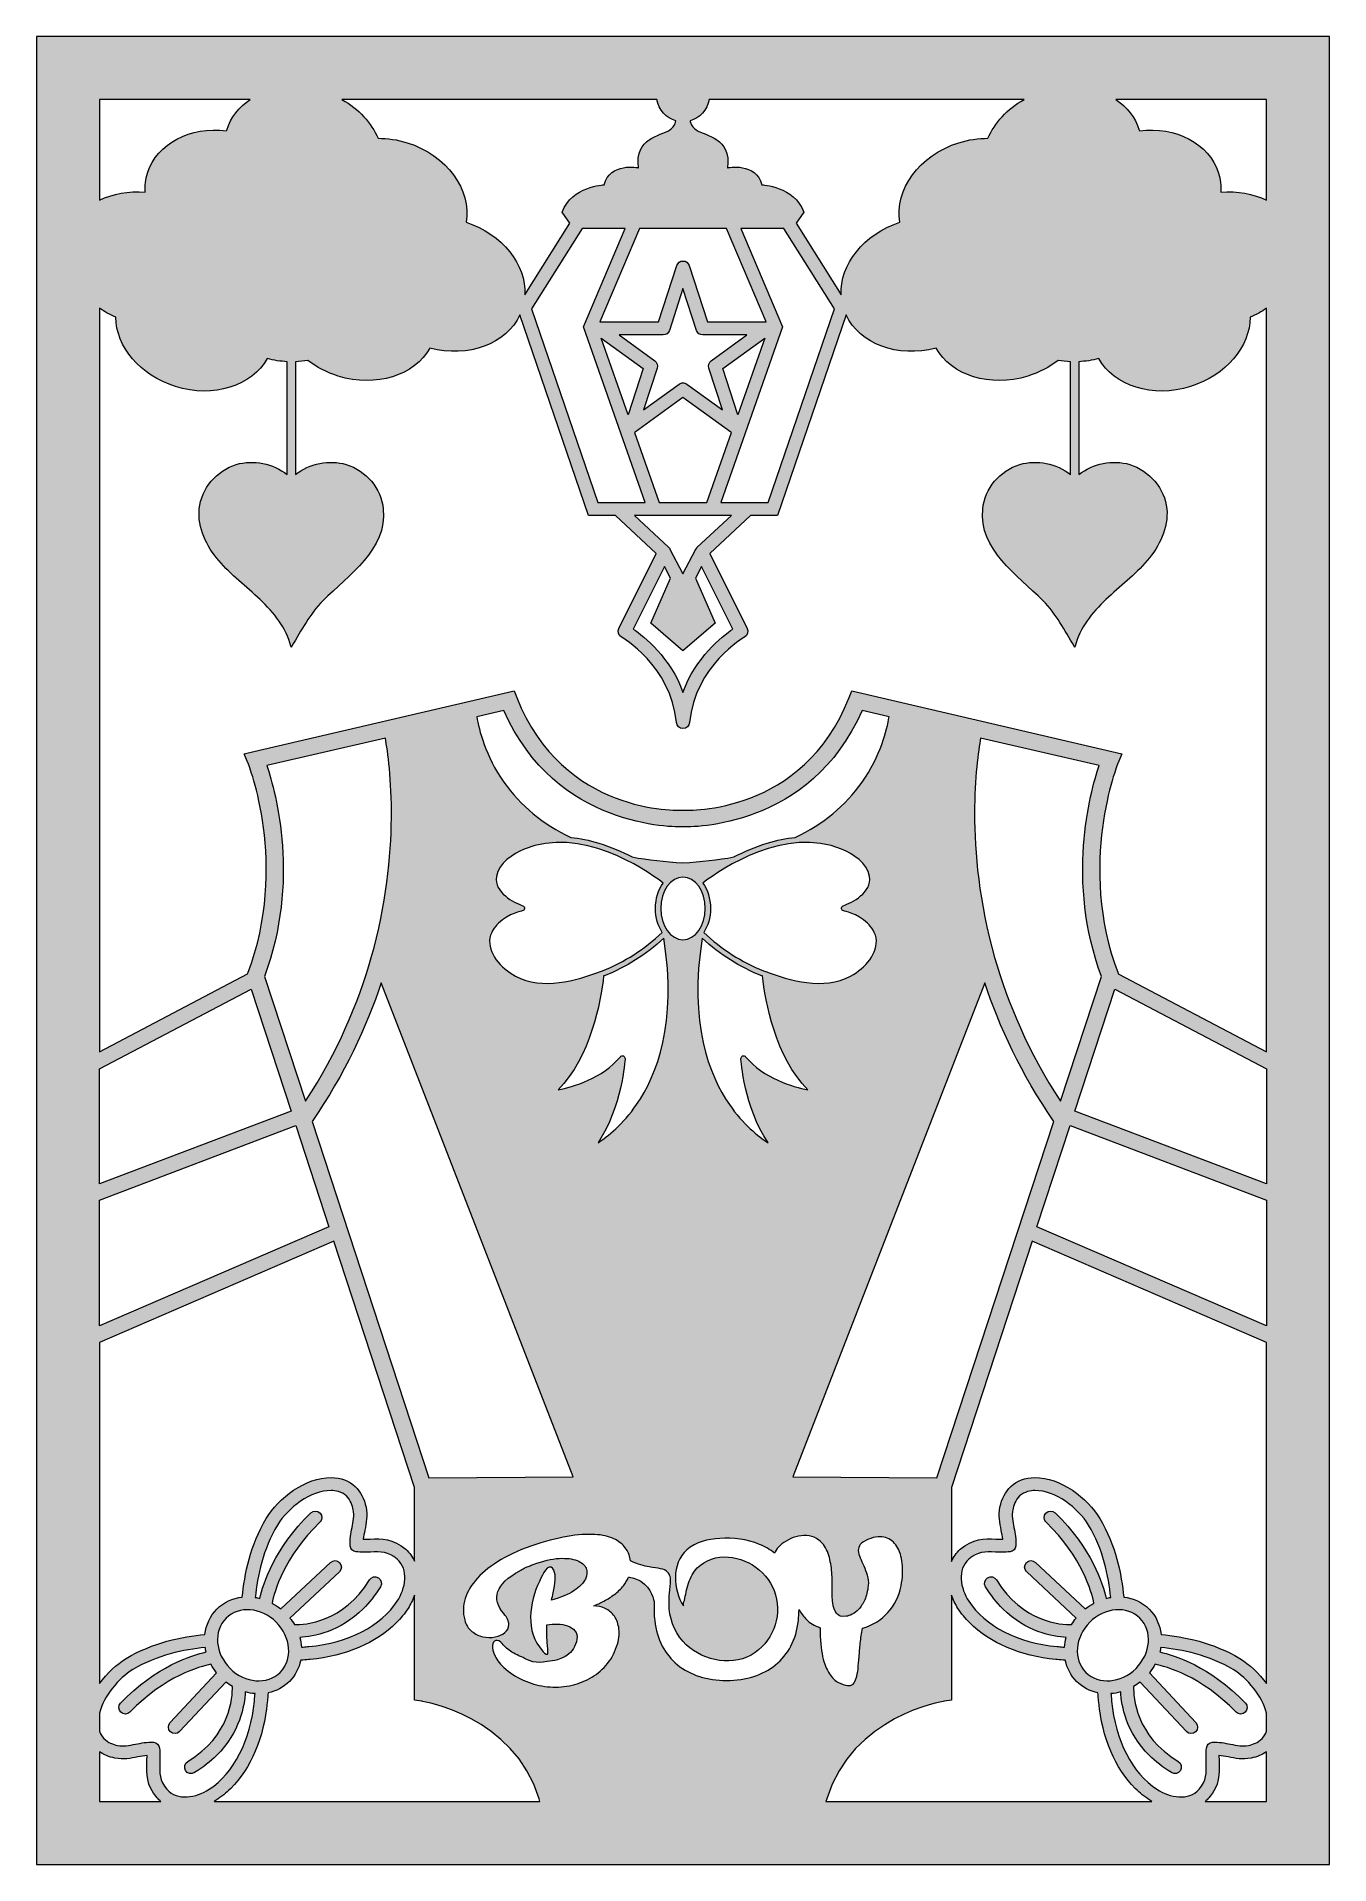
# Model space of a CAD drawing. Header units: millimetres. Extents: x -112 to 322, y -455 to 158.
import ezdxf

# ---------------------------------------------------------------- set-up
doc = ezdxf.new("R2010")
doc.units = ezdxf.units.MM
doc.header["$MEASUREMENT"] = 0
doc.layers.add('Layer 1', color=7, linetype='Continuous')

msp = doc.modelspace()

# ---------------------------------------------------------------- hatches: boundary and pattern name
at = {"layer": 'Layer 1', "true_color": 0xe4e2cd}
h = msp.add_hatch(color=254, dxfattribs=at)
h.dxf.hatch_style = 2
h.paths.add_polyline_path([(-111.92, 158.37), (-111.92, -455.06), (321.82, -455.06), (321.82, 158.37)])
edge = h.paths.add_edge_path()
edge.add_spline(control_points=[(280.46, -420.91), (280.57, -424.4), (280.65, -426.92), (278.11, -429.82), (274.58, -433.84), (268.28, -432.65), (263.93, -429.84), (255.66, -424.5), (249.99, -413.44), (248.75, -400.25), (248.75, -400.25), (248.7, -399.75), (248.7, -399.75), (248.64, -399.11), (248.58, -398.43), (248.53, -397.73), (249.62, -397.65), (250.71, -397.46), (251.79, -397.16), (252.04, -401.82), (253.63, -410.66), (261.45, -418.48), (263.47, -420.5), (265.9, -422.45), (268.84, -424.24), (269.86, -424.87), (271.2, -424.55), (271.83, -423.52), (272.46, -422.49), (272.14, -421.15), (271.11, -420.53), (256.81, -411.79), (256.03, -398.95), (256.11, -395.34), (256.87, -394.9), (257.61, -394.4), (258.32, -393.84), (258.32, -393.84), (273.82, -410.43), (273.82, -410.43), (273.84, -410.45), (273.85, -410.47), (273.87, -410.49), (274.7, -411.31), (276.03, -411.34), (276.89, -410.54), (277.77, -409.72), (277.82, -408.34), (277, -407.46), (277, -407.46), (261.41, -390.77), (261.41, -390.77), (262.15, -389.85), (262.78, -388.88), (263.32, -387.88), (266.96, -388.61), (278.76, -391.8), (290.48, -403.92), (291.32, -404.8), (292.7, -404.81), (293.56, -403.97), (294.43, -403.14), (294.45, -401.76), (293.61, -400.9), (281.69, -388.57), (269.8, -384.83), (264.92, -383.76), (265.05, -383.25), (265.16, -382.74), (265.24, -382.22), (272.25, -382.94), (281.53, -384.83), (289.51, -389.66), (294.35, -392.6), (299.28, -398.47), (300.69, -404.29), (300.69, -404.29), (300.69, -410.3), (300.69, -410.3), (300.42, -411.18), (299.97, -412.05), (299.26, -412.8), (297.93, -414.21), (296.02, -414.84), (294.65, -415.12), (292.73, -415.52), (290.75, -415.12), (288.65, -414.7), (286.71, -414.32), (284.71, -413.92), (282.55, -414.07), (281.5, -414.15), (280.65, -414.97), (280.54, -416.02), (280.36, -417.78), (280.41, -419.37), (280.46, -420.91)], knot_values=[0, 0, 0, 0, 1, 1, 1, 2, 2, 2, 3, 3, 3, 4, 4, 4, 5, 5, 5, 6, 6, 6, 7, 7, 7, 8, 8, 8, 9, 9, 9, 10, 10, 10, 11, 11, 11, 12, 12, 12, 13, 13, 13, 14, 14, 14, 15, 15, 15, 16, 16, 16, 17, 17, 17, 18, 18, 18, 19, 19, 19, 20, 20, 20, 21, 21, 21, 22, 22, 22, 23, 23, 23, 24, 24, 24, 25, 25, 25, 26, 26, 26, 27, 27, 27, 28, 28, 28, 29, 29, 29, 30, 30, 30, 31, 31, 31, 32, 32, 32, 32], degree=3, periodic=1)
edge = h.paths.add_edge_path()
edge.add_spline(control_points=[(-70.64, -416.02), (-70.75, -414.97), (-71.6, -414.15), (-72.65, -414.07), (-74.81, -413.92), (-76.81, -414.32), (-78.74, -414.7), (-80.84, -415.12), (-82.83, -415.52), (-84.75, -415.12), (-86.12, -414.84), (-88.03, -414.21), (-89.36, -412.8), (-90.07, -412.05), (-90.51, -411.18), (-90.79, -410.3), (-90.79, -410.3), (-90.79, -404.29), (-90.79, -404.29), (-89.38, -398.47), (-84.45, -392.6), (-79.6, -389.66), (-71.62, -384.83), (-62.35, -382.94), (-55.34, -382.22), (-55.26, -382.74), (-55.15, -383.25), (-55.02, -383.76), (-59.89, -384.83), (-71.78, -388.57), (-83.71, -400.9), (-84.54, -401.76), (-84.52, -403.14), (-83.66, -403.97), (-82.79, -404.81), (-81.41, -404.8), (-80.58, -403.92), (-68.86, -391.8), (-57.05, -388.61), (-53.42, -387.88), (-52.88, -388.88), (-52.24, -389.85), (-51.51, -390.77), (-51.51, -390.77), (-67.1, -407.46), (-67.1, -407.46), (-67.92, -408.34), (-67.87, -409.72), (-66.99, -410.54), (-66.13, -411.34), (-64.79, -411.31), (-63.97, -410.49), (-63.95, -410.47), (-63.93, -410.45), (-63.92, -410.43), (-63.92, -410.43), (-48.42, -393.84), (-48.42, -393.84), (-47.7, -394.4), (-46.97, -394.9), (-46.21, -395.34), (-46.13, -398.95), (-46.91, -411.79), (-61.2, -420.53), (-62.23, -421.15), (-62.55, -422.49), (-61.93, -423.52), (-61.3, -424.55), (-59.96, -424.87), (-58.94, -424.24), (-56, -422.45), (-53.57, -420.5), (-51.55, -418.48), (-43.73, -410.66), (-42.14, -401.82), (-41.89, -397.16), (-40.81, -397.46), (-39.72, -397.65), (-38.63, -397.73), (-38.68, -398.43), (-38.74, -399.11), (-38.8, -399.75), (-38.8, -399.75), (-38.85, -400.25), (-38.85, -400.25), (-40.08, -413.44), (-45.76, -424.5), (-54.02, -429.84), (-58.38, -432.65), (-64.67, -433.84), (-68.2, -429.82), (-70.74, -426.92), (-70.67, -424.4), (-70.56, -420.91), (-70.51, -419.37), (-70.46, -417.78), (-70.64, -416.02)], knot_values=[0, 0, 0, 0, 1, 1, 1, 2, 2, 2, 3, 3, 3, 4, 4, 4, 5, 5, 5, 6, 6, 6, 7, 7, 7, 8, 8, 8, 9, 9, 9, 10, 10, 10, 11, 11, 11, 12, 12, 12, 13, 13, 13, 14, 14, 14, 15, 15, 15, 16, 16, 16, 17, 17, 17, 18, 18, 18, 19, 19, 19, 20, 20, 20, 21, 21, 21, 22, 22, 22, 23, 23, 23, 24, 24, 24, 25, 25, 25, 26, 26, 26, 27, 27, 27, 28, 28, 28, 29, 29, 29, 30, 30, 30, 31, 31, 31, 32, 32, 32, 32], degree=3, periodic=1)
h.paths.add_polyline_path([(-39.96, -161.29), (-26.54, -202.23), (-90.79, -226.68), (-90.79, -188.07)])
edge = h.paths.add_edge_path()
edge.add_spline(control_points=[(-34.68, -86.3), (-34.68, -86.3), (5.1, -77.05), (5.1, -77.05), (6.69, -85.93), (10.48, -115.15), (0.39, -150.64), (0.39, -150.64), (0.39, -150.65), (0.39, -150.65), (-3.97, -165.95), (-10.9, -182.42), (-21.7, -198.92), (-21.7, -198.92), (-35.44, -157.04), (-35.44, -157.04), (-23.61, -124.98), (-31.49, -95.7), (-34.68, -86.3)], knot_values=[0, 0, 0, 0, 1, 1, 1, 2, 2, 2, 3, 3, 3, 4, 4, 4, 5, 5, 5, 6, 6, 6, 6], degree=3, periodic=1)
edge = h.paths.add_edge_path()
edge.add_spline(control_points=[(245.33, -157.04), (245.33, -157.04), (231.59, -198.92), (231.59, -198.92), (220.79, -182.42), (213.85, -165.95), (209.5, -150.65), (209.5, -150.65), (209.5, -150.64), (209.5, -150.64), (204.25, -132.17), (202.76, -115.4), (202.76, -102.31), (202.76, -90.25), (204.02, -81.31), (204.79, -77.05), (204.79, -77.05), (244.57, -86.3), (244.57, -86.3), (241.39, -95.7), (233.51, -124.98), (245.33, -157.04)], knot_values=[0, 0, 0, 0, 1, 1, 1, 2, 2, 2, 3, 3, 3, 4, 4, 4, 5, 5, 5, 6, 6, 6, 7, 7, 7, 7], degree=3, periodic=1)
edge = h.paths.add_edge_path()
edge.add_spline(control_points=[(206.2, -159.16), (211.06, -173.88), (218.41, -189.77), (229.37, -205.7), (229.37, -205.7), (190.16, -325.31), (190.16, -325.31), (190.16, -325.31), (141.8, -324.94), (141.8, -324.94), (141.8, -324.94), (206.2, -159.16), (206.2, -159.16)], knot_values=[0, 0, 0, 0, 1, 1, 1, 2, 2, 2, 3, 3, 3, 4, 4, 4, 4], degree=3, periodic=1)
edge = h.paths.add_edge_path()
edge.add_spline(control_points=[(90.78, -360), (89.2, -359.01), (87.64, -358.72), (86.64, -358.62), (86.25, -359.69), (85.7, -360.66), (84.99, -361.54), (84.11, -362.6), (83.11, -363.57), (81.98, -364.42), (80.85, -365.27), (79.67, -366.03), (78.44, -366.67), (77.22, -367.31), (76.07, -367.85), (74.98, -368.28), (76.3, -368.28), (77.58, -368.57), (78.83, -369.16), (80.08, -369.73), (81.11, -370.61), (81.93, -371.78), (82.74, -372.95), (83.25, -374.39), (83.47, -376.1), (83.68, -377.82), (83.43, -379.76), (82.68, -381.94), (81.86, -384.36), (80.66, -386.47), (79.06, -388.28), (77.47, -390.09), (75.63, -391.56), (73.58, -392.68), (71.51, -393.81), (69.26, -394.61), (66.83, -395.08), (64.4, -395.55), (61.95, -395.65), (59.47, -395.4), (57, -395.15), (54.57, -394.54), (52.17, -393.56), (49.78, -392.59), (47.56, -391.24), (45.54, -389.54), (43.75, -388.01), (42.54, -386.55), (41.89, -385.13), (41.25, -383.7), (40.98, -382.53), (41.07, -381.62), (41.17, -380.71), (41.53, -380.14), (42.16, -379.93), (42.78, -379.71), (43.48, -380.06), (44.26, -380.95), (45.2, -382.04), (46.29, -382.98), (47.56, -383.78), (48.4, -384.31), (49.04, -384.66), (49.87, -385.03), (50.03, -385.1), (50.57, -385.33), (51.37, -385.62), (52.92, -386.65), (55.75, -387.95), (59.35, -386.91), (60.5, -386.86), (61.7, -386.7), (62.88, -386.35), (64.44, -385.9), (65.41, -385.3), (65.95, -384.92), (66.87, -384.29), (67.62, -383.54), (68.21, -382.64), (68.78, -381.75), (69.18, -380.7), (69.36, -379.48), (69.52, -378.32), (69.28, -377.38), (68.67, -376.65), (68.05, -375.93), (67.23, -375.39), (66.22, -375.02), (65.2, -374.65), (64.07, -374.45), (62.83, -374.4), (61.58, -374.37), (60.42, -374.47), (59.32, -374.7), (59.24, -375.87), (59.23, -377.03), (59.27, -378.17), (59.3, -379.32), (59.36, -380.41), (59.44, -381.42), (59.65, -384), (59.74, -384.4), (59.52, -384.51), (58.99, -384.79), (58.03, -383.6), (57.75, -383.3), (52, -376.98), (53.38, -367.13), (56.76, -360.06), (57.31, -358.92), (58.97, -354.88), (60.67, -355.25), (61.5, -355.44), (61.9, -357.09), (62.01, -357.82), (62.16, -358.91), (62.11, -360.19), (61.83, -361.64), (61.56, -363.11), (61.23, -364.68), (60.84, -366.35), (64.04, -365.49), (66.56, -364.44), (68.44, -363.17), (70.3, -361.9), (71.55, -360.62), (72.21, -359.31), (72.85, -358.01), (72.91, -356.78), (72.43, -355.66), (71.94, -354.53), (70.94, -353.67), (69.4, -353.06), (67.86, -352.46), (65.85, -352.23), (63.38, -352.36), (60.91, -352.5), (58.02, -353.19), (54.7, -354.44), (54.7, -354.44), (54.71, -354.44), (54.72, -354.44), (54.47, -354.52), (54.22, -354.59), (53.99, -354.67), (53.75, -354.75), (53.52, -354.84), (53.3, -354.92), (52.87, -355.08), (52.47, -355.25), (52.11, -355.42), (51.53, -355.7), (51.02, -355.98), (50.58, -356.26), (50.44, -356.35), (50.3, -356.44), (50.18, -356.52), (50.19, -356.51), (50.2, -356.5), (50.21, -356.49), (46.16, -358.66), (43.71, -360.99), (42.86, -363.46), (42, -365.93), (42.64, -368.39), (44.79, -370.85), (45.99, -372.21), (46.57, -373.44), (46.51, -374.56), (46.44, -375.66), (46.01, -376.57), (45.2, -377.27), (44.38, -377.97), (43.29, -378.44), (41.92, -378.7), (40.56, -378.96), (39.2, -378.94), (37.84, -378.64), (36.47, -378.35), (35.21, -377.75), (34.07, -376.83), (32.92, -375.92), (32.13, -374.64), (31.71, -373.01), (31.08, -370.63), (31.13, -368.25), (31.88, -365.85), (32.62, -363.46), (34, -361.16), (36.02, -358.96), (38.05, -356.76), (40.7, -354.69), (43.96, -352.77), (47.24, -350.84), (51.11, -349.14), (55.59, -347.66), (60.06, -346.23), (64.01, -345.26), (67.44, -344.78), (70.87, -344.28), (73.81, -344.16), (76.26, -344.39), (78.71, -344.62), (80.72, -345.18), (82.31, -346.06), (83.88, -346.93), (85.08, -348), (85.93, -349.24), (86.73, -350.44), (87.19, -351.76), (87.33, -353.19), (89.86, -354.34), (92.02, -354.89), (93.55, -355.2), (96.75, -355.82), (98.6, -355.59), (99.83, -357.04), (100.47, -357.8), (100.97, -358.71), (100.76, -360.71), (100.45, -363.62), (100.08, -366.38), (100.35, -369.33), (100.76, -373.86), (102.75, -378.17), (106.06, -381.32), (112.06, -387.02), (122.1, -388.82), (129.13, -383.96), (135.69, -379.43), (138.41, -370.61), (135.54, -363.17), (132.79, -356.05), (124.98, -351.08), (117.32, -351.96), (113.43, -352.41), (109.93, -354.42), (108, -357.89), (107, -359.69), (106.42, -361.68), (105.99, -363.68), (105.79, -364.6), (105.64, -365.52), (105.4, -366.43), (105.25, -367.01), (104.99, -367.71), (105.11, -368.31), (101.57, -362.8), (101.05, -354.21), (106.23, -349.5), (109.21, -346.79), (113.39, -345.92), (117.29, -345.63), (121.82, -345.3), (126.42, -345.91), (130.62, -347.66), (132.49, -348.43), (134.16, -349.4), (135.65, -350.55), (135.69, -350.41), (135.76, -350.26), (135.84, -350.11), (136.23, -349.41), (136.81, -348.71), (137.57, -348.01), (138.32, -347.31), (139.24, -346.68), (140.31, -346.11), (141.38, -345.55), (142.51, -345.14), (143.69, -344.89), (144.89, -344.64), (146.08, -344.59), (147.26, -344.78), (148.44, -344.95), (149.54, -345.44), (150.56, -346.26), (152.04, -347.47), (153.07, -348.96), (153.65, -350.73), (154.24, -352.5), (154.62, -354.36), (154.8, -356.3), (154.97, -358.26), (155.04, -360.19), (154.99, -362.12), (154.96, -364.04), (155.02, -365.75), (155.21, -367.26), (155.38, -368.76), (155.79, -369.93), (156.43, -370.79), (157.07, -371.65), (158.15, -371.98), (159.66, -371.78), (160.26, -371.7), (160.93, -371.48), (161.71, -371.11), (162.49, -370.74), (163.24, -370.16), (163.96, -369.35), (164.69, -368.56), (165.33, -367.52), (165.92, -366.23), (166.51, -364.95), (166.89, -363.35), (167.09, -361.44), (167.2, -360.23), (167.1, -359.09), (166.76, -357.99), (166.43, -356.91), (166.06, -355.87), (165.63, -354.9), (165.2, -353.93), (164.79, -353.01), (164.39, -352.16), (164.01, -351.31), (163.8, -350.5), (163.75, -349.73), (163.72, -348.97), (163.94, -348.28), (164.43, -347.66), (164.92, -347.04), (165.84, -346.46), (167.2, -345.91), (169.38, -345.05), (171.28, -344.87), (172.9, -345.35), (174.51, -345.84), (175.78, -346.83), (176.72, -348.33), (177.65, -349.83), (178.25, -351.73), (178.5, -354.03), (178.76, -356.33), (178.63, -358.84), (178.13, -361.56), (177.42, -365.07), (175.93, -368.06), (173.65, -370.56), (171.37, -373.04), (168.55, -374.8), (165.16, -375.81), (164.85, -377.48), (164.61, -379.14), (164.43, -380.78), (164.26, -382.41), (164.12, -383.95), (164.05, -385.38), (163.93, -386.83), (163.8, -388.16), (163.67, -389.38), (163.53, -390.61), (163.34, -391.66), (163.08, -392.54), (162.83, -393.41), (162.47, -394.08), (162.01, -394.53), (161.54, -394.97), (160.92, -395.14), (160.13, -395.02), (159.21, -394.91), (158.19, -394.56), (157.1, -394), (156.01, -393.44), (154.99, -392.45), (154.06, -391.05), (153.13, -389.65), (152.36, -387.71), (151.79, -385.24), (151.21, -382.77), (150.93, -379.56), (150.96, -375.63), (149.06, -374.97), (147.53, -374.06), (146.39, -372.89), (145.37, -371.86), (144.55, -370.73), (143.88, -369.52), (143.86, -370.72), (143.79, -371.97), (143.65, -373.24), (143.3, -376.43), (142.46, -379.28), (141.14, -381.77), (139.82, -384.25), (138.1, -386.36), (136, -388.07), (133.89, -389.78), (131.46, -391.09), (128.68, -391.99), (125.89, -392.87), (122.86, -393.33), (119.58, -393.33), (116.27, -393.33), (113.23, -392.87), (110.45, -391.99), (107.67, -391.09), (105.22, -389.78), (103.12, -388.07), (101.02, -386.36), (99.31, -384.25), (97.98, -381.77), (96.66, -379.28), (95.82, -376.43), (95.47, -373.24), (95.24, -371.21), (95.18, -369.23), (95.3, -367.28), (95.19, -366.57), (94.52, -362.33), (90.78, -360)], knot_values=[0, 0, 0, 0, 1, 1, 1, 2, 2, 2, 3, 3, 3, 4, 4, 4, 5, 5, 5, 6, 6, 6, 7, 7, 7, 8, 8, 8, 9, 9, 9, 10, 10, 10, 11, 11, 11, 12, 12, 12, 13, 13, 13, 14, 14, 14, 15, 15, 15, 16, 16, 16, 17, 17, 17, 18, 18, 18, 19, 19, 19, 20, 20, 20, 21, 21, 21, 22, 22, 22, 23, 23, 23, 24, 24, 24, 25, 25, 25, 26, 26, 26, 27, 27, 27, 28, 28, 28, 29, 29, 29, 30, 30, 30, 31, 31, 31, 32, 32, 32, 33, 33, 33, 34, 34, 34, 35, 35, 35, 36, 36, 36, 37, 37, 37, 38, 38, 38, 39, 39, 39, 40, 40, 40, 41, 41, 41, 42, 42, 42, 43, 43, 43, 44, 44, 44, 45, 45, 45, 46, 46, 46, 47, 47, 47, 48, 48, 48, 49, 49, 49, 50, 50, 50, 51, 51, 51, 52, 52, 52, 53, 53, 53, 54, 54, 54, 55, 55, 55, 56, 56, 56, 57, 57, 57, 58, 58, 58, 59, 59, 59, 60, 60, 60, 61, 61, 61, 62, 62, 62, 63, 63, 63, 64, 64, 64, 65, 65, 65, 66, 66, 66, 67, 67, 67, 68, 68, 68, 69, 69, 69, 70, 70, 70, 71, 71, 71, 72, 72, 72, 73, 73, 73, 74, 74, 74, 75, 75, 75, 76, 76, 76, 77, 77, 77, 78, 78, 78, 79, 79, 79, 80, 80, 80, 81, 81, 81, 82, 82, 82, 83, 83, 83, 84, 84, 84, 85, 85, 85, 86, 86, 86, 87, 87, 87, 88, 88, 88, 89, 89, 89, 90, 90, 90, 91, 91, 91, 92, 92, 92, 93, 93, 93, 94, 94, 94, 95, 95, 95, 96, 96, 96, 97, 97, 97, 98, 98, 98, 99, 99, 99, 100, 100, 100, 101, 101, 101, 102, 102, 102, 103, 103, 103, 104, 104, 104, 105, 105, 105, 106, 106, 106, 107, 107, 107, 108, 108, 108, 109, 109, 109, 110, 110, 110, 111, 111, 111, 112, 112, 112, 113, 113, 113, 114, 114, 114, 115, 115, 115, 116, 116, 116, 117, 117, 117, 118, 118, 118, 119, 119, 119, 120, 120, 120, 121, 121, 121, 122, 122, 122, 123, 123, 123, 124, 124, 124, 125, 125, 125, 126, 126, 126, 127, 127, 127, 128, 128, 128, 129, 129, 129, 130, 130, 130, 131, 131, 131, 132, 132, 132, 133, 133, 133, 134, 134, 134, 135, 135, 135, 136, 136, 136, 137, 137, 137, 137], degree=3, periodic=1)
edge = h.paths.add_edge_path()
edge.add_spline(control_points=[(51.2, -133.35), (48.26, -132.21), (41.52, -128.97), (42.38, -123.47), (43.1, -118.9), (47.86, -116), (51.72, -114.37), (70.49, -106.48), (91.84, -120.8), (98.31, -125.7), (96.7, -127.9), (95.72, -130.91), (95.72, -134.22), (95.72, -137.3), (96.57, -140.11), (97.98, -142.27), (92.03, -147.94), (85.28, -152.27), (77.9, -155.15), (77.69, -155.23), (77.47, -155.32), (77.25, -155.4), (77.23, -155.4), (77.23, -155.4), (77.22, -155.41), (69.2, -158.47), (57.82, -161.74), (48.72, -156.93), (43.83, -154.35), (39.32, -149.12), (40.18, -144.12), (40.62, -141.56), (42.68, -139.5), (43.09, -139.12), (46.51, -135.88), (50.98, -135.07), (51.02, -135.07), (51.42, -134.99), (51.72, -134.67), (51.77, -134.27), (51.8, -133.87), (51.57, -133.49), (51.2, -133.35)], knot_values=[0, 0, 0, 0, 1, 1, 1, 2, 2, 2, 3, 3, 3, 4, 4, 4, 5, 5, 5, 6, 6, 6, 7, 7, 7, 8, 8, 8, 9, 9, 9, 10, 10, 10, 11, 11, 11, 12, 12, 12, 13, 13, 13, 14, 14, 14, 14], degree=3, periodic=1)
edge = h.paths.add_edge_path()
edge.add_spline(control_points=[(158.88, -135.07), (158.92, -135.07), (163.39, -135.88), (166.81, -139.12), (167.22, -139.5), (169.28, -141.56), (169.72, -144.12), (170.58, -149.12), (166.08, -154.35), (161.19, -156.93), (152.09, -161.74), (140.71, -158.48), (132.7, -155.42), (132.68, -155.41), (132.67, -155.4), (132.65, -155.4), (132.44, -155.32), (132.22, -155.23), (132.01, -155.15), (124.62, -152.27), (117.87, -147.94), (111.92, -142.27), (113.33, -140.11), (114.18, -137.3), (114.18, -134.22), (114.18, -130.91), (113.2, -127.9), (111.6, -125.7), (118.07, -120.8), (139.41, -106.48), (158.18, -114.37), (162.04, -116), (166.81, -118.9), (167.52, -123.47), (168.38, -128.97), (161.65, -132.21), (158.7, -133.35), (158.33, -133.49), (158.1, -133.87), (158.14, -134.27), (158.18, -134.67), (158.48, -134.99), (158.88, -135.07)], knot_values=[0, 0, 0, 0, 1, 1, 1, 2, 2, 2, 3, 3, 3, 4, 4, 4, 5, 5, 5, 6, 6, 6, 7, 7, 7, 8, 8, 8, 9, 9, 9, 10, 10, 10, 11, 11, 11, 12, 12, 12, 13, 13, 13, 14, 14, 14, 14], degree=3, periodic=1)
edge = h.paths.add_edge_path()
edge.add_spline(control_points=[(133.47, -212.84), (130.18, -210.71), (125.14, -206.72), (120.52, -200.07), (113.76, -190.31), (106.78, -172.75), (111.4, -144.24), (117.35, -149.74), (124.05, -153.97), (131.36, -156.82), (131.43, -156.85), (131.5, -156.88), (131.58, -156.9), (132.57, -165.36), (135.93, -184.16), (146.84, -195.11), (141.87, -194.09), (131.8, -191.21), (125.97, -184.01), (125.73, -183.71), (125.32, -183.6), (124.95, -183.74), (124.59, -183.89), (124.36, -184.24), (124.38, -184.63), (124.43, -185.35), (125.46, -200.86), (133.47, -212.84)], knot_values=[0, 0, 0, 0, 1, 1, 1, 2, 2, 2, 3, 3, 3, 4, 4, 4, 5, 5, 5, 6, 6, 6, 7, 7, 7, 8, 8, 8, 9, 9, 9, 9], degree=3, periodic=1)
edge = h.paths.add_edge_path()
edge.add_spline(control_points=[(112.39, -134.22), (112.39, -140.01), (109.05, -144.73), (104.95, -144.73), (100.85, -144.73), (97.51, -140.01), (97.51, -134.22), (97.51, -128.43), (100.85, -123.72), (104.95, -123.72), (109.05, -123.72), (112.39, -128.43), (112.39, -134.22)], knot_values=[0, 0, 0, 0, 1, 1, 1, 2, 2, 2, 3, 3, 3, 4, 4, 4, 4], degree=3, periodic=1)
edge = h.paths.add_edge_path()
edge.add_spline(control_points=[(78.33, -156.9), (78.4, -156.88), (78.47, -156.85), (78.55, -156.82), (85.85, -153.97), (92.56, -149.74), (98.5, -144.24), (103.12, -172.75), (96.14, -190.31), (89.38, -200.07), (84.77, -206.72), (79.73, -210.71), (76.44, -212.84), (84.44, -200.87), (85.47, -185.35), (85.52, -184.63), (85.54, -184.24), (85.31, -183.89), (84.95, -183.74), (84.59, -183.6), (84.18, -183.71), (83.93, -184.01), (78.1, -191.21), (68.03, -194.09), (63.06, -195.11), (73.98, -184.16), (77.34, -165.36), (78.33, -156.9)], knot_values=[0, 0, 0, 0, 1, 1, 1, 2, 2, 2, 3, 3, 3, 4, 4, 4, 5, 5, 5, 6, 6, 6, 7, 7, 7, 8, 8, 8, 9, 9, 9, 9], degree=3, periodic=1)
edge = h.paths.add_edge_path()
edge.add_spline(control_points=[(165.02, -91.87), (159.43, -99.76), (151.93, -105.96), (142.59, -110.42), (139.57, -110.69), (136.44, -111.32), (133.2, -112.3), (129.18, -113.52), (125.42, -115.16), (122.02, -116.94), (116.7, -117.95), (111.01, -118.59), (104.94, -118.88), (98.89, -118.59), (93.21, -117.95), (87.89, -116.95), (84.49, -115.16), (80.72, -113.52), (76.7, -112.3), (73.46, -111.32), (70.32, -110.69), (67.3, -110.42), (57.96, -105.95), (50.46, -99.76), (44.87, -91.87), (38.59, -83.01), (36.5, -74.24), (35.8, -69.91), (35.8, -69.91), (44.88, -67.78), (44.88, -67.78), (62.08, -107.36), (102.23, -106.95), (104.94, -106.87), (107.68, -106.95), (147.82, -107.35), (165.01, -67.78), (165.01, -67.78), (174.08, -69.91), (174.08, -69.91), (173.39, -74.24), (171.3, -83.01), (165.02, -91.87)], knot_values=[0, 0, 0, 0, 1, 1, 1, 2, 2, 2, 3, 3, 3, 4, 4, 4, 5, 5, 5, 6, 6, 6, 7, 7, 7, 8, 8, 8, 9, 9, 9, 10, 10, 10, 11, 11, 11, 12, 12, 12, 13, 13, 13, 14, 14, 14, 14], degree=3, periodic=1)
edge = h.paths.add_edge_path()
edge.add_spline(control_points=[(68.09, -324.94), (68.09, -324.94), (19.73, -325.31), (19.73, -325.31), (19.73, -325.31), (-19.49, -205.7), (-19.49, -205.7), (-8.52, -189.77), (-1.17, -173.88), (3.69, -159.16), (3.69, -159.16), (68.09, -324.94), (68.09, -324.94)], knot_values=[0, 0, 0, 0, 1, 1, 1, 2, 2, 2, 3, 3, 3, 4, 4, 4, 4], degree=3, periodic=1)
h.paths.add_polyline_path([(-90.79, -232.14), (-24.95, -207.08), (-13.82, -241.03), (-90.79, -274.32)])
edge = h.paths.add_edge_path()
edge.add_spline(control_points=[(-12.22, -245.9), (-12.22, -245.9), (14.88, -328.58), (14.88, -328.58), (14.88, -328.58), (14.88, -353.31), (14.88, -353.31), (14.23, -351.84), (13.26, -350.48), (11.91, -349.3), (7.72, -345.63), (3.79, -345.75), (-0.01, -345.87), (-0.76, -345.89), (-1.53, -345.92), (-2.31, -345.91), (-2.21, -344.93), (-2.01, -343.92), (-1.8, -342.88), (-1.32, -340.45), (-0.82, -337.94), (-1.39, -335.15), (-1.97, -332.31), (-3.22, -329.92), (-4.98, -328.25), (-7.02, -326.32), (-9.82, -325.28), (-13.06, -325.23), (-21.74, -325.09), (-30.76, -332.18), (-34.84, -338.92), (-40.15, -347.71), (-42.18, -357.82), (-42.92, -365.34), (-46.1, -365.7), (-49.09, -367.02), (-51.42, -369.35), (-53.75, -371.68), (-55.08, -374.68), (-55.44, -377.86), (-62.96, -378.6), (-73.07, -380.62), (-81.86, -385.94), (-85.02, -387.85), (-88.25, -390.85), (-90.79, -394.39), (-90.79, -394.39), (-90.79, -279.88), (-90.79, -279.88), (-90.79, -279.88), (-12.22, -245.9), (-12.22, -245.9)], knot_values=[0, 0, 0, 0, 1, 1, 1, 2, 2, 2, 3, 3, 3, 4, 4, 4, 5, 5, 5, 6, 6, 6, 7, 7, 7, 8, 8, 8, 9, 9, 9, 10, 10, 10, 11, 11, 11, 12, 12, 12, 13, 13, 13, 14, 14, 14, 15, 15, 15, 16, 16, 16, 17, 17, 17, 17], degree=3, periodic=1)
edge = h.paths.add_edge_path()
edge.add_spline(control_points=[(2.74, -358.85), (1.72, -358.22), (0.38, -358.55), (-0.25, -359.57), (-8.99, -373.87), (-21.83, -374.65), (-25.43, -374.57), (-25.88, -373.81), (-26.38, -373.07), (-26.94, -372.36), (-26.94, -372.36), (-10.34, -356.86), (-10.34, -356.86), (-10.32, -356.84), (-10.31, -356.83), (-10.29, -356.81), (-9.46, -355.98), (-9.44, -354.64), (-10.24, -353.78), (-11.06, -352.91), (-12.44, -352.86), (-13.31, -353.68), (-13.31, -353.68), (-30.01, -369.27), (-30.01, -369.27), (-30.93, -368.53), (-31.9, -367.9), (-32.9, -367.36), (-32.17, -363.72), (-28.98, -351.93), (-16.85, -340.2), (-16.85, -340.19), (-16.84, -340.18), (-16.83, -340.17), (-15.99, -339.33), (-15.98, -337.97), (-16.8, -337.12), (-17.64, -336.25), (-19.02, -336.23), (-19.88, -337.07), (-32.19, -349), (-35.94, -360.89), (-37.01, -365.76), (-37.53, -365.63), (-38.04, -365.52), (-38.56, -365.44), (-37.84, -358.43), (-35.94, -349.15), (-31.11, -341.17), (-27.61, -335.39), (-19.93, -329.47), (-13.13, -329.58), (-11.64, -329.6), (-9.53, -329.94), (-7.97, -331.41), (-6.56, -332.75), (-5.93, -334.66), (-5.65, -336.03), (-5.26, -337.95), (-5.65, -339.93), (-6.07, -342.03), (-6.46, -343.97), (-6.86, -345.97), (-6.7, -348.13), (-6.63, -349.18), (-5.81, -350.03), (-4.75, -350.14), (-3, -350.32), (-1.41, -350.27), (0.13, -350.22), (3.62, -350.11), (6.14, -350.03), (9.04, -352.57), (13.07, -356.1), (11.87, -362.4), (9.06, -366.75), (3.72, -375.02), (-7.34, -380.69), (-20.53, -381.93), (-20.53, -381.93), (-21.02, -381.97), (-21.02, -381.97), (-21.66, -382.04), (-22.35, -382.1), (-23.04, -382.15), (-23.13, -381.06), (-23.32, -379.97), (-23.62, -378.89), (-18.96, -378.64), (-10.12, -377.05), (-2.3, -369.23), (-0.28, -367.21), (1.67, -364.77), (3.46, -361.84), (4.09, -360.82), (3.77, -359.48), (2.74, -358.85)], knot_values=[0, 0, 0, 0, 1, 1, 1, 2, 2, 2, 3, 3, 3, 4, 4, 4, 5, 5, 5, 6, 6, 6, 7, 7, 7, 8, 8, 8, 9, 9, 9, 10, 10, 10, 11, 11, 11, 12, 12, 12, 13, 13, 13, 14, 14, 14, 15, 15, 15, 16, 16, 16, 17, 17, 17, 18, 18, 18, 19, 19, 19, 20, 20, 20, 21, 21, 21, 22, 22, 22, 23, 23, 23, 24, 24, 24, 25, 25, 25, 26, 26, 26, 27, 27, 27, 28, 28, 28, 29, 29, 29, 30, 30, 30, 31, 31, 31, 32, 32, 32, 32], degree=3, periodic=1)
edge = h.paths.add_edge_path()
edge.add_spline(control_points=[(-30.19, -390.59), (-34.47, -394.86), (-42.02, -394.27), (-47.02, -389.26), (-52.03, -384.26), (-52.62, -376.71), (-48.35, -372.43), (-44.07, -368.16), (-36.52, -368.75), (-31.51, -373.75), (-26.51, -378.76), (-25.91, -386.31), (-30.19, -390.59)], knot_values=[0, 0, 0, 0, 1, 1, 1, 2, 2, 2, 3, 3, 3, 4, 4, 4, 4], degree=3, periodic=1)
edge = h.paths.add_edge_path()
edge.add_spline(control_points=[(-51.66, -433.5), (-49.93, -432.38), (-48.31, -431.05), (-46.79, -429.54), (-40.09, -422.84), (-35.62, -412.49), (-34.52, -400.65), (-34.52, -400.65), (-34.47, -400.17), (-34.47, -400.17), (-34.39, -399.36), (-34.31, -398.43), (-34.26, -397.47), (-31.59, -396.92), (-29.11, -395.66), (-27.11, -393.66), (-25.12, -391.67), (-23.86, -389.18), (-23.31, -386.51), (-22.34, -386.47), (-21.42, -386.38), (-20.61, -386.31), (-20.61, -386.31), (-20.12, -386.26), (-20.12, -386.26), (-8.29, -385.15), (2.06, -380.69), (8.76, -373.99), (10.27, -372.47), (11.6, -370.84), (12.72, -369.11), (13.59, -367.77), (14.33, -366.27), (14.88, -364.7), (14.88, -364.7), (14.88, -399.91), (14.88, -399.91), (14.88, -399.91), (17.29, -400.27), (17.29, -400.27), (17.59, -400.32), (48.23, -405.14), (56.7, -433.04), (56.7, -433.04), (56.97, -433.93), (56.97, -433.93), (56.97, -433.93), (-52.37, -433.93), (-52.37, -433.93), (-52.13, -433.79), (-51.89, -433.64), (-51.66, -433.5)], knot_values=[0, 0, 0, 0, 1, 1, 1, 2, 2, 2, 3, 3, 3, 4, 4, 4, 5, 5, 5, 6, 6, 6, 7, 7, 7, 8, 8, 8, 9, 9, 9, 10, 10, 10, 11, 11, 11, 12, 12, 12, 13, 13, 13, 14, 14, 14, 15, 15, 15, 16, 16, 16, 17, 17, 17, 17], degree=3, periodic=1)
edge = h.paths.add_edge_path()
edge.add_spline(control_points=[(153.19, -433.04), (161.64, -405.23), (192.29, -400.32), (192.6, -400.27), (192.6, -400.27), (195, -399.91), (195, -399.91), (195, -399.91), (195, -364.65), (195, -364.65), (195.56, -366.24), (196.31, -367.75), (197.18, -369.11), (198.3, -370.84), (199.63, -372.47), (201.14, -373.99), (207.84, -380.69), (218.19, -385.15), (230.03, -386.26), (230.03, -386.26), (230.51, -386.31), (230.51, -386.31), (231.32, -386.38), (232.25, -386.47), (233.21, -386.51), (233.76, -389.18), (235.02, -391.67), (237.02, -393.66), (239.01, -395.66), (241.5, -396.92), (244.17, -397.47), (244.21, -398.43), (244.3, -399.36), (244.37, -400.17), (244.37, -400.17), (244.42, -400.65), (244.42, -400.65), (245.53, -412.49), (249.99, -422.84), (256.69, -429.54), (258.21, -431.05), (259.84, -432.38), (261.57, -433.5), (261.8, -433.64), (262.03, -433.79), (262.27, -433.93), (262.27, -433.93), (152.92, -433.93), (152.92, -433.93), (152.92, -433.93), (153.19, -433.04), (153.19, -433.04)], knot_values=[0, 0, 0, 0, 1, 1, 1, 2, 2, 2, 3, 3, 3, 4, 4, 4, 5, 5, 5, 6, 6, 6, 7, 7, 7, 8, 8, 8, 9, 9, 9, 10, 10, 10, 11, 11, 11, 12, 12, 12, 13, 13, 13, 14, 14, 14, 15, 15, 15, 16, 16, 16, 17, 17, 17, 17], degree=3, periodic=1)
edge = h.paths.add_edge_path()
edge.add_spline(control_points=[(215.98, -342.03), (215.56, -339.93), (215.16, -337.95), (215.56, -336.03), (215.84, -334.66), (216.47, -332.75), (217.88, -331.41), (219.44, -329.94), (221.54, -329.6), (223.04, -329.58), (229.83, -329.47), (237.51, -335.39), (241.02, -341.17), (245.85, -349.15), (247.74, -358.43), (248.46, -365.44), (247.94, -365.52), (247.43, -365.63), (246.92, -365.76), (245.84, -360.89), (242.1, -349), (229.78, -337.07), (228.92, -336.23), (227.54, -336.25), (226.71, -337.12), (225.88, -337.97), (225.89, -339.33), (226.73, -340.17), (226.74, -340.18), (226.75, -340.19), (226.76, -340.2), (238.88, -351.93), (242.07, -363.72), (242.8, -367.36), (241.8, -367.9), (240.83, -368.53), (239.91, -369.27), (239.91, -369.27), (223.22, -353.68), (223.22, -353.68), (222.34, -352.86), (220.96, -352.91), (220.14, -353.78), (219.34, -354.64), (219.37, -355.98), (220.19, -356.81), (220.21, -356.83), (220.23, -356.84), (220.25, -356.86), (220.25, -356.86), (236.84, -372.36), (236.84, -372.36), (236.28, -373.07), (235.78, -373.81), (235.34, -374.57), (231.73, -374.65), (218.89, -373.87), (210.15, -359.57), (209.53, -358.55), (208.18, -358.22), (207.16, -358.85), (206.13, -359.48), (205.81, -360.82), (206.44, -361.84), (208.23, -364.77), (210.18, -367.21), (212.2, -369.23), (220.02, -377.05), (228.86, -378.64), (233.52, -378.89), (233.22, -379.97), (233.03, -381.06), (232.95, -382.15), (232.25, -382.1), (231.57, -382.04), (230.93, -381.97), (230.93, -381.97), (230.43, -381.93), (230.43, -381.93), (217.24, -380.69), (206.18, -375.02), (200.84, -366.75), (198.03, -362.4), (196.84, -356.1), (200.86, -352.57), (203.76, -350.03), (206.28, -350.11), (209.77, -350.22), (211.31, -350.27), (212.9, -350.32), (214.66, -350.14), (215.71, -350.03), (216.53, -349.18), (216.61, -348.13), (216.76, -345.97), (216.36, -343.97), (215.98, -342.03)], knot_values=[0, 0, 0, 0, 1, 1, 1, 2, 2, 2, 3, 3, 3, 4, 4, 4, 5, 5, 5, 6, 6, 6, 7, 7, 7, 8, 8, 8, 9, 9, 9, 10, 10, 10, 11, 11, 11, 12, 12, 12, 13, 13, 13, 14, 14, 14, 15, 15, 15, 16, 16, 16, 17, 17, 17, 18, 18, 18, 19, 19, 19, 20, 20, 20, 21, 21, 21, 22, 22, 22, 23, 23, 23, 24, 24, 24, 25, 25, 25, 26, 26, 26, 27, 27, 27, 28, 28, 28, 29, 29, 29, 30, 30, 30, 31, 31, 31, 32, 32, 32, 32], degree=3, periodic=1)
edge = h.paths.add_edge_path()
edge.add_spline(control_points=[(258.25, -372.43), (262.52, -376.71), (261.93, -384.26), (256.93, -389.26), (251.92, -394.27), (244.37, -394.86), (240.09, -390.59), (235.82, -386.31), (236.41, -378.76), (241.42, -373.75), (246.42, -368.75), (253.97, -368.16), (258.25, -372.43)], knot_values=[0, 0, 0, 0, 1, 1, 1, 2, 2, 2, 3, 3, 3, 4, 4, 4, 4], degree=3, periodic=1)
edge = h.paths.add_edge_path()
edge.add_spline(control_points=[(291.76, -385.94), (282.97, -380.62), (272.86, -378.6), (265.34, -377.86), (264.98, -374.68), (263.66, -371.68), (261.33, -369.35), (258.99, -367.02), (256, -365.7), (252.82, -365.34), (252.08, -357.82), (250.06, -347.71), (244.74, -338.92), (240.66, -332.18), (231.64, -325.09), (222.97, -325.23), (219.72, -325.28), (216.93, -326.32), (214.89, -328.25), (213.12, -329.92), (211.88, -332.31), (211.29, -335.15), (210.72, -337.94), (211.22, -340.45), (211.71, -342.88), (211.91, -343.92), (212.11, -344.93), (212.22, -345.91), (211.44, -345.92), (210.67, -345.89), (209.91, -345.87), (206.11, -345.75), (202.18, -345.63), (197.99, -349.3), (196.63, -350.49), (195.66, -351.86), (195, -353.34), (195, -353.34), (195, -328.58), (195, -328.58), (195, -328.58), (222.11, -245.89), (222.11, -245.89), (222.11, -245.89), (300.69, -279.88), (300.69, -279.88), (300.69, -279.88), (300.69, -394.39), (300.69, -394.39), (298.16, -390.85), (294.92, -387.85), (291.76, -385.94)], knot_values=[0, 0, 0, 0, 1, 1, 1, 2, 2, 2, 3, 3, 3, 4, 4, 4, 5, 5, 5, 6, 6, 6, 7, 7, 7, 8, 8, 8, 9, 9, 9, 10, 10, 10, 11, 11, 11, 12, 12, 12, 13, 13, 13, 14, 14, 14, 15, 15, 15, 16, 16, 16, 17, 17, 17, 17], degree=3, periodic=1)
h.paths.add_polyline_path([(223.71, -241.03), (234.84, -207.07), (300.69, -232.14), (300.69, -274.32)])
h.paths.add_polyline_path([(236.43, -202.22), (249.86, -161.29), (300.69, -188.07), (300.69, -226.68)])
edge = h.paths.add_edge_path()
edge.add_spline(control_points=[(250.99, -156.12), (250.99, -156.12), (250.93, -155.97), (250.93, -155.97), (237.09, -119.58), (250.77, -85.7), (250.91, -85.37), (250.91, -85.37), (252.18, -82.3), (252.18, -82.3), (252.18, -82.3), (161.6, -61.22), (161.6, -61.22), (161.6, -61.22), (160.71, -63.47), (160.71, -63.47), (145.11, -102.72), (106.71, -101.32), (105.09, -101.24), (105.09, -101.24), (104.81, -101.24), (104.81, -101.24), (103.18, -101.34), (64.77, -102.72), (49.17, -63.47), (49.17, -63.47), (48.29, -61.22), (48.29, -61.22), (48.29, -61.22), (-39.05, -81.54), (-39.05, -81.54), (-39.05, -81.54), (-42.28, -82.3), (-42.28, -82.3), (-42.28, -82.3), (-41.01, -85.37), (-41.01, -85.37), (-40.87, -85.7), (-27.21, -119.58), (-41.04, -155.97), (-41.04, -155.97), (-41.1, -156.12), (-41.1, -156.12), (-41.1, -156.12), (-90.79, -182.3), (-90.79, -182.3), (-90.79, -182.3), (-90.79, 67.22), (-90.79, 67.22), (-89.13, 66.06), (-87.32, 65.03), (-85.38, 64.17), (-85.21, 54.31), (-77.22, 44.61), (-65.3, 40.9), (-52.59, 36.94), (-39.7, 41.13), (-34.51, 50.31), (-32.27, 49.71), (-30.03, 49.37), (-27.84, 49.25), (-27.84, 49.25), (-27.84, 11.41), (-27.84, 11.41), (-32.62, 15.07), (-39.14, 16.48), (-44.91, 14.75), (-51.49, 12.77), (-56.71, 6.68), (-57.35, -0.16), (-57.95, -6.48), (-54.89, -12.66), (-50.79, -17.5), (-46.68, -22.35), (-41.54, -26.18), (-36.93, -30.55), (-32.32, -34.92), (-28.1, -40.08), (-26.63, -46.25), (-26.46, -46.49), (-26.46, -46.49), (-26.46, -46.49), (-26.46, -46.49), (-26.32, -46.25), (-26.32, -46.25), (-22.97, -40.8), (-20.38, -35.52), (-15.81, -30.92), (-7.3, -22.37), (5.73, -13.91), (4.41, -0.16), (3.76, 6.68), (-1.46, 12.77), (-8.03, 14.75), (-13.8, 16.48), (-20.31, 15.08), (-25.09, 11.42), (-25.09, 11.42), (-25.09, 49.23), (-25.09, 49.23), (-23.65, 49.29), (-22.24, 49.43), (-20.87, 49.68), (-17.98, 47.44), (-14.56, 45.63), (-10.72, 44.43), (1.99, 40.48), (14.88, 44.67), (20.07, 53.84), (32.93, 50.41), (45.7, 55.2), (50.21, 64.95), (50.21, 64.95), (73.29, -2.41), (73.29, -2.41), (73.29, -2.41), (82.26, -2.41), (82.26, -2.41), (82.26, -2.41), (95.96, -15.12), (95.96, -15.12), (95.96, -15.12), (83.43, -40.27), (83.43, -40.27), (82.91, -41.31), (83.3, -42.58), (84.31, -43.15), (84.48, -43.24), (100.89, -52.69), (102.77, -71.88), (102.88, -73), (103.83, -73.86), (104.95, -73.86), (106.08, -73.86), (107.02, -73), (107.13, -71.88), (109.01, -52.77), (125.43, -43.24), (125.59, -43.15), (126.6, -42.58), (126.99, -41.31), (126.47, -40.27), (126.47, -40.27), (113.94, -15.12), (113.94, -15.12), (113.94, -15.12), (127.64, -2.41), (127.64, -2.41), (127.64, -2.41), (136.61, -2.41), (136.61, -2.41), (136.61, -2.41), (159.69, 64.95), (159.69, 64.95), (164.2, 55.2), (176.97, 50.41), (189.84, 53.84), (195.03, 44.67), (207.92, 40.48), (220.63, 44.43), (224.46, 45.63), (227.88, 47.44), (230.77, 49.68), (232.14, 49.43), (233.55, 49.29), (234.99, 49.23), (234.99, 49.23), (234.99, 11.42), (234.99, 11.42), (230.21, 15.08), (223.71, 16.48), (217.94, 14.75), (211.36, 12.77), (206.15, 6.68), (205.49, -0.16), (204.18, -13.91), (217.2, -22.37), (225.71, -30.92), (230.28, -35.52), (232.87, -40.8), (236.22, -46.25), (236.22, -46.25), (236.37, -46.49), (236.37, -46.49), (236.37, -46.49), (236.37, -46.49), (236.53, -46.25), (238, -40.08), (242.22, -34.92), (246.83, -30.55), (251.45, -26.18), (256.58, -22.35), (260.69, -17.5), (264.8, -12.66), (267.86, -6.48), (267.26, -0.16), (266.61, 6.68), (261.39, 12.77), (254.81, 14.75), (249.04, 16.48), (242.52, 15.07), (237.74, 11.41), (237.74, 11.41), (237.74, 49.25), (237.74, 49.25), (239.93, 49.37), (242.17, 49.71), (244.41, 50.31), (249.6, 41.13), (262.49, 36.94), (275.2, 40.9), (287.13, 44.61), (295.11, 54.31), (295.28, 64.17), (297.23, 65.03), (299.04, 66.06), (300.69, 67.22), (300.69, 67.22), (300.69, -182.3), (300.69, -182.3), (300.69, -182.3), (250.99, -156.12), (250.99, -156.12)], knot_values=[0, 0, 0, 0, 1, 1, 1, 2, 2, 2, 3, 3, 3, 4, 4, 4, 5, 5, 5, 6, 6, 6, 7, 7, 7, 8, 8, 8, 9, 9, 9, 10, 10, 10, 11, 11, 11, 12, 12, 12, 13, 13, 13, 14, 14, 14, 15, 15, 15, 16, 16, 16, 17, 17, 17, 18, 18, 18, 19, 19, 19, 20, 20, 20, 21, 21, 21, 22, 22, 22, 23, 23, 23, 24, 24, 24, 25, 25, 25, 26, 26, 26, 27, 27, 27, 28, 28, 28, 29, 29, 29, 30, 30, 30, 31, 31, 31, 32, 32, 32, 33, 33, 33, 34, 34, 34, 35, 35, 35, 36, 36, 36, 37, 37, 37, 38, 38, 38, 39, 39, 39, 40, 40, 40, 41, 41, 41, 42, 42, 42, 43, 43, 43, 44, 44, 44, 45, 45, 45, 46, 46, 46, 47, 47, 47, 48, 48, 48, 49, 49, 49, 50, 50, 50, 51, 51, 51, 52, 52, 52, 53, 53, 53, 54, 54, 54, 55, 55, 55, 56, 56, 56, 57, 57, 57, 58, 58, 58, 59, 59, 59, 60, 60, 60, 61, 61, 61, 62, 62, 62, 63, 63, 63, 64, 64, 64, 65, 65, 65, 66, 66, 66, 67, 67, 67, 68, 68, 68, 69, 69, 69, 70, 70, 70, 71, 71, 71, 72, 72, 72, 73, 73, 73, 74, 74, 74, 74], degree=3, periodic=1)
edge = h.paths.add_edge_path()
edge.add_spline(control_points=[(177.68, 96.04), (165.5, 92.08), (157.54, 81.83), (158.04, 71.67), (158.04, 71.67), (142.87, 95.74), (142.87, 95.74), (142.87, 95.74), (145.46, 99.4), (145.46, 99.4), (142.28, 108.23), (131.43, 108.59), (131.43, 108.59), (129.48, 116.29), (119.93, 114.34), (119.93, 114.34), (121.12, 124.53), (112.66, 124.86), (109.41, 127.03), (108.14, 127.87), (107.55, 129), (107.3, 130.06), (110.62, 130.97), (113.16, 133.78), (113.69, 137.24), (113.69, 137.24), (219.39, 137.24), (219.39, 137.24), (213.72, 134.06), (209.46, 129.4), (207.27, 124.22), (204.09, 124.24), (200.79, 123.76), (197.5, 122.73), (184.2, 118.59), (175.8, 106.99), (177.68, 96.04)], knot_values=[0, 0, 0, 0, 1, 1, 1, 2, 2, 2, 3, 3, 3, 4, 4, 4, 5, 5, 5, 6, 6, 6, 7, 7, 7, 8, 8, 8, 9, 9, 9, 10, 10, 10, 11, 11, 11, 12, 12, 12, 12], degree=3, periodic=1)
edge = h.paths.add_edge_path()
edge.add_spline(control_points=[(104.95, -47.81), (104.95, -47.81), (115.74, -38.45), (115.74, -38.45), (115.74, -38.45), (109.14, -23.39), (109.14, -23.39), (109.14, -23.39), (111.21, -19.44), (111.21, -19.44), (111.21, -19.44), (121.68, -40.45), (121.68, -40.45), (117.91, -43.02), (109.18, -49.99), (104.95, -61.75), (100.72, -49.99), (91.99, -43.02), (88.23, -40.45), (88.23, -40.45), (98.7, -19.44), (98.7, -19.44), (98.7, -19.44), (100.76, -23.39), (100.76, -23.39), (100.76, -23.39), (94.16, -38.45), (94.16, -38.45), (94.16, -38.45), (104.95, -47.81), (104.95, -47.81)], knot_values=[0, 0, 0, 0, 1, 1, 1, 2, 2, 2, 3, 3, 3, 4, 4, 4, 5, 5, 5, 6, 6, 6, 7, 7, 7, 8, 8, 8, 9, 9, 9, 10, 10, 10, 10], degree=3, periodic=1)
edge = h.paths.add_edge_path()
edge.add_spline(control_points=[(109.76, -13.02), (109.72, -13.07), (109.68, -13.12), (109.63, -13.17), (109.6, -13.2), (109.57, -13.23), (109.54, -13.27), (109.46, -13.37), (109.38, -13.48), (109.32, -13.6), (109.32, -13.6), (109.32, -13.61), (109.31, -13.61), (109.31, -13.61), (104.95, -21.96), (104.95, -21.96), (104.95, -21.96), (100.59, -13.61), (100.59, -13.61), (100.59, -13.61), (100.58, -13.6), (100.58, -13.6), (100.52, -13.48), (100.45, -13.37), (100.36, -13.26), (100.33, -13.23), (100.3, -13.2), (100.27, -13.17), (100.23, -13.12), (100.19, -13.07), (100.14, -13.02), (100.14, -13.02), (88.7, -2.41), (88.7, -2.41), (88.7, -2.41), (121.21, -2.41), (121.21, -2.41), (121.21, -2.41), (109.76, -13.02), (109.76, -13.02)], knot_values=[0, 0, 0, 0, 1, 1, 1, 2, 2, 2, 3, 3, 3, 4, 4, 4, 5, 5, 5, 6, 6, 6, 7, 7, 7, 8, 8, 8, 9, 9, 9, 10, 10, 10, 11, 11, 11, 12, 12, 12, 13, 13, 13, 13], degree=3, periodic=1)
edge = h.paths.add_edge_path()
edge.add_spline(control_points=[(113.61, 47.12), (113.61, 47.12), (118.17, 33.1), (118.17, 33.1), (118.17, 33.1), (106.24, 41.77), (106.24, 41.77), (105.85, 42.04), (105.4, 42.18), (104.95, 42.18), (104.5, 42.18), (104.05, 42.04), (103.66, 41.77), (103.66, 41.77), (91.73, 33.1), (91.73, 33.1), (91.73, 33.1), (96.29, 47.12), (96.29, 47.12), (96.58, 48.03), (96.26, 49.01), (95.49, 49.57), (95.49, 49.57), (83.56, 58.24), (83.56, 58.24), (83.56, 58.24), (98.31, 58.24), (98.31, 58.24), (99.26, 58.24), (100.1, 58.85), (100.39, 59.75), (100.39, 59.75), (104.95, 73.78), (104.95, 73.78), (104.95, 73.78), (109.51, 59.75), (109.51, 59.75), (109.8, 58.85), (110.64, 58.24), (111.59, 58.24), (111.59, 58.24), (126.34, 58.24), (126.34, 58.24), (126.34, 58.24), (114.41, 49.57), (114.41, 49.57), (113.64, 49.01), (113.32, 48.03), (113.61, 47.12)], knot_values=[0, 0, 0, 0, 1, 1, 1, 2, 2, 2, 3, 3, 3, 4, 4, 4, 5, 5, 5, 6, 6, 6, 7, 7, 7, 8, 8, 8, 9, 9, 9, 10, 10, 10, 11, 11, 11, 12, 12, 12, 13, 13, 13, 14, 14, 14, 15, 15, 15, 16, 16, 16, 16], degree=3, periodic=1)
h.paths.add_polyline_path([(91.64, 46.96), (86.59, 31.45), (77.55, 57.2)])
edge = h.paths.add_edge_path()
edge.add_spline(control_points=[(88.85, 25.59), (88.85, 25.59), (104.95, 37.29), (104.95, 37.29), (104.95, 37.29), (121.05, 25.59), (121.05, 25.59), (121.1, 25.56), (121.16, 25.53), (121.22, 25.49), (121.22, 25.49), (112.95, 1.97), (112.95, 1.97), (112.95, 1.97), (96.95, 1.97), (96.95, 1.97), (96.95, 1.97), (88.69, 25.49), (88.69, 25.49), (88.74, 25.53), (88.8, 25.56), (88.85, 25.59)], knot_values=[0, 0, 0, 0, 1, 1, 1, 2, 2, 2, 3, 3, 3, 4, 4, 4, 5, 5, 5, 6, 6, 6, 7, 7, 7, 7], degree=3, periodic=1)
h.paths.add_polyline_path([(118.27, 46.96), (132.35, 57.2), (123.31, 31.45)])
edge = h.paths.add_edge_path()
edge.add_spline(control_points=[(113.18, 62.62), (113.18, 62.62), (107.03, 81.54), (107.03, 81.54), (106.74, 82.44), (105.9, 83.05), (104.95, 83.05), (104, 83.05), (103.16, 82.44), (102.87, 81.54), (102.87, 81.54), (96.72, 62.62), (96.72, 62.62), (96.72, 62.62), (77.07, 62.62), (77.07, 62.62), (77.07, 62.62), (90.35, 93.98), (90.35, 93.98), (90.35, 93.98), (104.95, 93.98), (104.95, 93.98), (104.95, 93.98), (119.55, 93.98), (119.55, 93.98), (119.55, 93.98), (132.83, 62.62), (132.83, 62.62), (132.83, 62.62), (113.18, 62.62), (113.18, 62.62)], knot_values=[0, 0, 0, 0, 1, 1, 1, 2, 2, 2, 3, 3, 3, 4, 4, 4, 5, 5, 5, 6, 6, 6, 7, 7, 7, 8, 8, 8, 9, 9, 9, 10, 10, 10, 10], degree=3, periodic=1)
edge = h.paths.add_edge_path()
edge.add_spline(control_points=[(71.6, 60.93), (71.6, 60.93), (92.31, 1.97), (92.31, 1.97), (92.31, 1.97), (83.54, 1.97), (83.54, 1.97), (83.2, 2.04), (82.86, 2.05), (82.53, 1.97), (82.53, 1.97), (76.42, 1.97), (76.42, 1.97), (76.42, 1.97), (54.12, 67.05), (54.12, 67.05), (54.12, 67.05), (71.1, 93.98), (71.1, 93.98), (71.1, 93.98), (85.6, 93.98), (85.6, 93.98), (85.6, 93.98), (71.6, 60.93), (71.6, 60.93)], knot_values=[0, 0, 0, 0, 1, 1, 1, 2, 2, 2, 3, 3, 3, 4, 4, 4, 5, 5, 5, 6, 6, 6, 7, 7, 7, 8, 8, 8, 8], degree=3, periodic=1)
edge = h.paths.add_edge_path()
edge.add_spline(control_points=[(117.59, 1.97), (117.59, 1.97), (138.3, 60.93), (138.3, 60.93), (138.3, 60.93), (124.3, 93.98), (124.3, 93.98), (124.3, 93.98), (138.8, 93.98), (138.8, 93.98), (138.8, 93.98), (155.78, 67.05), (155.78, 67.05), (155.78, 67.05), (133.48, 1.97), (133.48, 1.97), (133.48, 1.97), (127.38, 1.97), (127.38, 1.97), (127.04, 2.05), (126.7, 2.05), (126.37, 1.97), (126.37, 1.97), (117.59, 1.97), (117.59, 1.97)], knot_values=[0, 0, 0, 0, 1, 1, 1, 2, 2, 2, 3, 3, 3, 4, 4, 4, 5, 5, 5, 6, 6, 6, 7, 7, 7, 8, 8, 8, 8], degree=3, periodic=1)
edge = h.paths.add_edge_path()
edge.add_spline(control_points=[(102.6, 130.06), (102.35, 129), (101.76, 127.87), (100.49, 127.03), (97.24, 124.86), (88.78, 124.53), (89.97, 114.34), (89.97, 114.34), (80.43, 116.29), (78.47, 108.59), (78.47, 108.59), (67.63, 108.23), (64.45, 99.4), (64.45, 99.4), (67.04, 95.74), (67.04, 95.74), (67.04, 95.74), (51.86, 71.67), (51.86, 71.67), (52.37, 81.83), (44.41, 92.08), (32.22, 96.04), (34.11, 106.99), (25.71, 118.59), (12.4, 122.73), (9.11, 123.76), (5.81, 124.24), (2.63, 124.22), (0.44, 129.4), (-3.81, 134.06), (-9.49, 137.24), (-9.49, 137.24), (96.22, 137.24), (96.22, 137.24), (96.74, 133.78), (99.28, 130.97), (102.6, 130.06)], knot_values=[0, 0, 0, 0, 1, 1, 1, 2, 2, 2, 3, 3, 3, 4, 4, 4, 5, 5, 5, 6, 6, 6, 7, 7, 7, 8, 8, 8, 9, 9, 9, 10, 10, 10, 11, 11, 11, 12, 12, 12, 12], degree=3, periodic=1)
edge = h.paths.add_edge_path()
edge.add_spline(control_points=[(300.69, 103.44), (296.29, 105.65), (290.95, 106.64), (285.37, 106.12), (285.49, 108.28), (285.25, 110.45), (284.59, 112.58), (281.48, 122.58), (270.26, 128.26), (258.09, 126.78), (258.07, 126.85), (258.05, 126.93), (258.02, 127), (256.69, 131.28), (253.88, 134.77), (250.14, 137.24), (250.14, 137.24), (300.69, 137.24), (300.69, 137.24), (300.69, 137.24), (300.69, 103.44), (300.69, 103.44)], knot_values=[0, 0, 0, 0, 1, 1, 1, 2, 2, 2, 3, 3, 3, 4, 4, 4, 5, 5, 5, 6, 6, 6, 7, 7, 7, 7], degree=3, periodic=1)
edge = h.paths.add_edge_path()
edge.add_spline(control_points=[(-40.24, 137.24), (-43.97, 134.77), (-46.79, 131.28), (-48.12, 127), (-48.15, 126.93), (-48.17, 126.85), (-48.19, 126.78), (-60.36, 128.26), (-71.57, 122.58), (-74.69, 112.58), (-75.35, 110.45), (-75.59, 108.28), (-75.47, 106.12), (-81.05, 106.64), (-86.39, 105.65), (-90.79, 103.44), (-90.79, 103.44), (-90.79, 137.24), (-90.79, 137.24), (-90.79, 137.24), (-40.24, 137.24), (-40.24, 137.24)], knot_values=[0, 0, 0, 0, 1, 1, 1, 2, 2, 2, 3, 3, 3, 4, 4, 4, 5, 5, 5, 6, 6, 6, 7, 7, 7, 7], degree=3, periodic=1)
edge = h.paths.add_edge_path()
edge.add_spline(control_points=[(-90.79, -417.26), (-89.34, -418.25), (-87.6, -418.98), (-85.63, -419.39), (-82.84, -419.96), (-80.33, -419.46), (-77.89, -418.97), (-76.85, -418.77), (-75.85, -418.57), (-74.87, -418.46), (-74.86, -419.24), (-74.88, -420.01), (-74.91, -420.77), (-75.02, -424.57), (-75.15, -428.5), (-71.48, -432.69), (-71.07, -433.15), (-70.65, -433.55), (-70.21, -433.93), (-70.21, -433.93), (-90.79, -433.93), (-90.79, -433.93), (-90.79, -433.93), (-90.79, -417.26), (-90.79, -417.26)], knot_values=[0, 0, 0, 0, 1, 1, 1, 2, 2, 2, 3, 3, 3, 4, 4, 4, 5, 5, 5, 6, 6, 6, 7, 7, 7, 8, 8, 8, 8], degree=3, periodic=1)
edge = h.paths.add_edge_path()
edge.add_spline(control_points=[(280.11, -433.93), (280.55, -433.55), (280.98, -433.15), (281.38, -432.69), (285.05, -428.5), (284.93, -424.57), (284.81, -420.77), (284.79, -420.01), (284.76, -419.24), (284.77, -418.46), (285.75, -418.57), (286.75, -418.77), (287.8, -418.97), (290.23, -419.46), (292.74, -419.96), (295.53, -419.39), (297.5, -418.98), (299.24, -418.25), (300.69, -417.26), (300.69, -417.26), (300.69, -433.93), (300.69, -433.93), (300.69, -433.93), (280.11, -433.93), (280.11, -433.93)], knot_values=[0, 0, 0, 0, 1, 1, 1, 2, 2, 2, 3, 3, 3, 4, 4, 4, 5, 5, 5, 6, 6, 6, 7, 7, 7, 8, 8, 8, 8], degree=3, periodic=1)

# ---------------------------------------------------------------- linework, layer by layer
at = {"layer": 'Layer 1', "lineweight": 0}
for points in [[(-111.92, 158.37), (-111.92, -455.06), (321.82, -455.06), (321.82, 158.37), (-111.92, 158.37)], [(91.64, 46.96), (86.59, 31.45), (77.55, 57.2), (91.64, 46.96)], [(118.27, 46.96), (132.35, 57.2), (123.31, 31.45), (118.27, 46.96)], [(-39.96, -161.29), (-26.54, -202.23), (-90.79, -226.68), (-90.79, -188.07), (-39.96, -161.29)], [(236.43, -202.22), (249.86, -161.29), (300.69, -188.07), (300.69, -226.68), (236.43, -202.22)], [(-90.79, -232.14), (-24.95, -207.08), (-13.82, -241.03), (-90.79, -274.32), (-90.79, -232.14)], [(223.71, -241.03), (234.84, -207.07), (300.69, -232.14), (300.69, -274.32), (223.71, -241.03)]]:
    msp.add_lwpolyline(points, dxfattribs=at)
for points, knots in [([(-40.24, 137.24), (-43.97, 134.77), (-46.79, 131.28), (-48.12, 127), (-48.15, 126.93), (-48.17, 126.85), (-48.19, 126.78), (-60.36, 128.26), (-71.57, 122.58), (-74.69, 112.58), (-75.35, 110.45), (-75.59, 108.28), (-75.47, 106.12), (-81.05, 106.64), (-86.39, 105.65), (-90.79, 103.44), (-90.79, 103.44), (-90.79, 137.24), (-90.79, 137.24), (-90.79, 137.24), (-40.24, 137.24), (-40.24, 137.24)], [0, 0, 0, 0, 1, 1, 1, 2, 2, 2, 3, 3, 3, 4, 4, 4, 5, 5, 5, 6, 6, 6, 7, 7, 7, 7]), ([(102.6, 130.06), (102.35, 129), (101.76, 127.87), (100.49, 127.03), (97.24, 124.86), (88.78, 124.53), (89.97, 114.34), (89.97, 114.34), (80.43, 116.29), (78.47, 108.59), (78.47, 108.59), (67.63, 108.23), (64.45, 99.4), (64.45, 99.4), (67.04, 95.74), (67.04, 95.74), (67.04, 95.74), (51.86, 71.67), (51.86, 71.67), (52.37, 81.83), (44.41, 92.08), (32.22, 96.04), (34.11, 106.99), (25.71, 118.59), (12.4, 122.73), (9.11, 123.76), (5.81, 124.24), (2.63, 124.22), (0.44, 129.4), (-3.81, 134.06), (-9.49, 137.24), (-9.49, 137.24), (96.22, 137.24), (96.22, 137.24), (96.74, 133.78), (99.28, 130.97), (102.6, 130.06)], [0, 0, 0, 0, 1, 1, 1, 2, 2, 2, 3, 3, 3, 4, 4, 4, 5, 5, 5, 6, 6, 6, 7, 7, 7, 8, 8, 8, 9, 9, 9, 10, 10, 10, 11, 11, 11, 12, 12, 12, 12]), ([(177.68, 96.04), (165.5, 92.08), (157.54, 81.83), (158.04, 71.67), (158.04, 71.67), (142.87, 95.74), (142.87, 95.74), (142.87, 95.74), (145.46, 99.4), (145.46, 99.4), (142.28, 108.23), (131.43, 108.59), (131.43, 108.59), (129.48, 116.29), (119.93, 114.34), (119.93, 114.34), (121.12, 124.53), (112.66, 124.86), (109.41, 127.03), (108.14, 127.87), (107.55, 129), (107.3, 130.06), (110.62, 130.97), (113.16, 133.78), (113.69, 137.24), (113.69, 137.24), (219.39, 137.24), (219.39, 137.24), (213.72, 134.06), (209.46, 129.4), (207.27, 124.22), (204.09, 124.24), (200.79, 123.76), (197.5, 122.73), (184.2, 118.59), (175.8, 106.99), (177.68, 96.04)], [0, 0, 0, 0, 1, 1, 1, 2, 2, 2, 3, 3, 3, 4, 4, 4, 5, 5, 5, 6, 6, 6, 7, 7, 7, 8, 8, 8, 9, 9, 9, 10, 10, 10, 11, 11, 11, 12, 12, 12, 12]), ([(300.69, 103.44), (296.29, 105.65), (290.95, 106.64), (285.37, 106.12), (285.49, 108.28), (285.25, 110.45), (284.59, 112.58), (281.48, 122.58), (270.26, 128.26), (258.09, 126.78), (258.07, 126.85), (258.05, 126.93), (258.02, 127), (256.69, 131.28), (253.88, 134.77), (250.14, 137.24), (250.14, 137.24), (300.69, 137.24), (300.69, 137.24), (300.69, 137.24), (300.69, 103.44), (300.69, 103.44)], [0, 0, 0, 0, 1, 1, 1, 2, 2, 2, 3, 3, 3, 4, 4, 4, 5, 5, 5, 6, 6, 6, 7, 7, 7, 7]), ([(71.6, 60.93), (71.6, 60.93), (92.31, 1.97), (92.31, 1.97), (92.31, 1.97), (83.54, 1.97), (83.54, 1.97), (83.2, 2.04), (82.86, 2.05), (82.53, 1.97), (82.53, 1.97), (76.42, 1.97), (76.42, 1.97), (76.42, 1.97), (54.12, 67.05), (54.12, 67.05), (54.12, 67.05), (71.1, 93.98), (71.1, 93.98), (71.1, 93.98), (85.6, 93.98), (85.6, 93.98), (85.6, 93.98), (71.6, 60.93), (71.6, 60.93)], [0, 0, 0, 0, 1, 1, 1, 2, 2, 2, 3, 3, 3, 4, 4, 4, 5, 5, 5, 6, 6, 6, 7, 7, 7, 8, 8, 8, 8]), ([(113.18, 62.62), (113.18, 62.62), (107.03, 81.54), (107.03, 81.54), (106.74, 82.44), (105.9, 83.05), (104.95, 83.05), (104, 83.05), (103.16, 82.44), (102.87, 81.54), (102.87, 81.54), (96.72, 62.62), (96.72, 62.62), (96.72, 62.62), (77.07, 62.62), (77.07, 62.62), (77.07, 62.62), (90.35, 93.98), (90.35, 93.98), (90.35, 93.98), (104.95, 93.98), (104.95, 93.98), (104.95, 93.98), (119.55, 93.98), (119.55, 93.98), (119.55, 93.98), (132.83, 62.62), (132.83, 62.62), (132.83, 62.62), (113.18, 62.62), (113.18, 62.62)], [0, 0, 0, 0, 1, 1, 1, 2, 2, 2, 3, 3, 3, 4, 4, 4, 5, 5, 5, 6, 6, 6, 7, 7, 7, 8, 8, 8, 9, 9, 9, 10, 10, 10, 10]), ([(117.59, 1.97), (117.59, 1.97), (138.3, 60.93), (138.3, 60.93), (138.3, 60.93), (124.3, 93.98), (124.3, 93.98), (124.3, 93.98), (138.8, 93.98), (138.8, 93.98), (138.8, 93.98), (155.78, 67.05), (155.78, 67.05), (155.78, 67.05), (133.48, 1.97), (133.48, 1.97), (133.48, 1.97), (127.38, 1.97), (127.38, 1.97), (127.04, 2.05), (126.7, 2.05), (126.37, 1.97), (126.37, 1.97), (117.59, 1.97), (117.59, 1.97)], [0, 0, 0, 0, 1, 1, 1, 2, 2, 2, 3, 3, 3, 4, 4, 4, 5, 5, 5, 6, 6, 6, 7, 7, 7, 8, 8, 8, 8]), ([(113.61, 47.12), (113.61, 47.12), (118.17, 33.1), (118.17, 33.1), (118.17, 33.1), (106.24, 41.77), (106.24, 41.77), (105.85, 42.04), (105.4, 42.18), (104.95, 42.18), (104.5, 42.18), (104.05, 42.04), (103.66, 41.77), (103.66, 41.77), (91.73, 33.1), (91.73, 33.1), (91.73, 33.1), (96.29, 47.12), (96.29, 47.12), (96.58, 48.03), (96.26, 49.01), (95.49, 49.57), (95.49, 49.57), (83.56, 58.24), (83.56, 58.24), (83.56, 58.24), (98.31, 58.24), (98.31, 58.24), (99.26, 58.24), (100.1, 58.85), (100.39, 59.75), (100.39, 59.75), (104.95, 73.78), (104.95, 73.78), (104.95, 73.78), (109.51, 59.75), (109.51, 59.75), (109.8, 58.85), (110.64, 58.24), (111.59, 58.24), (111.59, 58.24), (126.34, 58.24), (126.34, 58.24), (126.34, 58.24), (114.41, 49.57), (114.41, 49.57), (113.64, 49.01), (113.32, 48.03), (113.61, 47.12)], [0, 0, 0, 0, 1, 1, 1, 2, 2, 2, 3, 3, 3, 4, 4, 4, 5, 5, 5, 6, 6, 6, 7, 7, 7, 8, 8, 8, 9, 9, 9, 10, 10, 10, 11, 11, 11, 12, 12, 12, 13, 13, 13, 14, 14, 14, 15, 15, 15, 16, 16, 16, 16]), ([(250.99, -156.12), (250.99, -156.12), (250.93, -155.97), (250.93, -155.97), (237.09, -119.58), (250.77, -85.7), (250.91, -85.37), (250.91, -85.37), (252.18, -82.3), (252.18, -82.3), (252.18, -82.3), (161.6, -61.22), (161.6, -61.22), (161.6, -61.22), (160.71, -63.47), (160.71, -63.47), (145.11, -102.72), (106.71, -101.32), (105.09, -101.24), (105.09, -101.24), (104.81, -101.24), (104.81, -101.24), (103.18, -101.34), (64.77, -102.72), (49.17, -63.47), (49.17, -63.47), (48.29, -61.22), (48.29, -61.22), (48.29, -61.22), (-39.05, -81.54), (-39.05, -81.54), (-39.05, -81.54), (-42.28, -82.3), (-42.28, -82.3), (-42.28, -82.3), (-41.01, -85.37), (-41.01, -85.37), (-40.87, -85.7), (-27.21, -119.58), (-41.04, -155.97), (-41.04, -155.97), (-41.1, -156.12), (-41.1, -156.12), (-41.1, -156.12), (-90.79, -182.3), (-90.79, -182.3), (-90.79, -182.3), (-90.79, 67.22), (-90.79, 67.22), (-89.13, 66.06), (-87.32, 65.03), (-85.38, 64.17), (-85.21, 54.31), (-77.22, 44.61), (-65.3, 40.9), (-52.59, 36.94), (-39.7, 41.13), (-34.51, 50.31), (-32.27, 49.71), (-30.03, 49.37), (-27.84, 49.25), (-27.84, 49.25), (-27.84, 11.41), (-27.84, 11.41), (-32.62, 15.07), (-39.14, 16.48), (-44.91, 14.75), (-51.49, 12.77), (-56.71, 6.68), (-57.35, -0.16), (-57.95, -6.48), (-54.89, -12.66), (-50.79, -17.5), (-46.68, -22.35), (-41.54, -26.18), (-36.93, -30.55), (-32.32, -34.92), (-28.1, -40.08), (-26.63, -46.25), (-26.46, -46.49), (-26.46, -46.49), (-26.46, -46.49), (-26.46, -46.49), (-26.32, -46.25), (-26.32, -46.25), (-22.97, -40.8), (-20.38, -35.52), (-15.81, -30.92), (-7.3, -22.37), (5.73, -13.91), (4.41, -0.16), (3.76, 6.68), (-1.46, 12.77), (-8.03, 14.75), (-13.8, 16.48), (-20.31, 15.08), (-25.09, 11.42), (-25.09, 11.42), (-25.09, 49.23), (-25.09, 49.23), (-23.65, 49.29), (-22.24, 49.43), (-20.87, 49.68), (-17.98, 47.44), (-14.56, 45.63), (-10.72, 44.43), (1.99, 40.48), (14.88, 44.67), (20.07, 53.84), (32.93, 50.41), (45.7, 55.2), (50.21, 64.95), (50.21, 64.95), (73.29, -2.41), (73.29, -2.41), (73.29, -2.41), (82.26, -2.41), (82.26, -2.41), (82.26, -2.41), (95.96, -15.12), (95.96, -15.12), (95.96, -15.12), (83.43, -40.27), (83.43, -40.27), (82.91, -41.31), (83.3, -42.58), (84.31, -43.15), (84.48, -43.24), (100.89, -52.69), (102.77, -71.88), (102.88, -73), (103.83, -73.86), (104.95, -73.86), (106.08, -73.86), (107.02, -73), (107.13, -71.88), (109.01, -52.77), (125.43, -43.24), (125.59, -43.15), (126.6, -42.58), (126.99, -41.31), (126.47, -40.27), (126.47, -40.27), (113.94, -15.12), (113.94, -15.12), (113.94, -15.12), (127.64, -2.41), (127.64, -2.41), (127.64, -2.41), (136.61, -2.41), (136.61, -2.41), (136.61, -2.41), (159.69, 64.95), (159.69, 64.95), (164.2, 55.2), (176.97, 50.41), (189.84, 53.84), (195.03, 44.67), (207.92, 40.48), (220.63, 44.43), (224.46, 45.63), (227.88, 47.44), (230.77, 49.68), (232.14, 49.43), (233.55, 49.29), (234.99, 49.23), (234.99, 49.23), (234.99, 11.42), (234.99, 11.42), (230.21, 15.08), (223.71, 16.48), (217.94, 14.75), (211.36, 12.77), (206.15, 6.68), (205.49, -0.16), (204.18, -13.91), (217.2, -22.37), (225.71, -30.92), (230.28, -35.52), (232.87, -40.8), (236.22, -46.25), (236.22, -46.25), (236.37, -46.49), (236.37, -46.49), (236.37, -46.49), (236.37, -46.49), (236.53, -46.25), (238, -40.08), (242.22, -34.92), (246.83, -30.55), (251.45, -26.18), (256.58, -22.35), (260.69, -17.5), (264.8, -12.66), (267.86, -6.48), (267.26, -0.16), (266.61, 6.68), (261.39, 12.77), (254.81, 14.75), (249.04, 16.48), (242.52, 15.07), (237.74, 11.41), (237.74, 11.41), (237.74, 49.25), (237.74, 49.25), (239.93, 49.37), (242.17, 49.71), (244.41, 50.31), (249.6, 41.13), (262.49, 36.94), (275.2, 40.9), (287.13, 44.61), (295.11, 54.31), (295.28, 64.17), (297.23, 65.03), (299.04, 66.06), (300.69, 67.22), (300.69, 67.22), (300.69, -182.3), (300.69, -182.3), (300.69, -182.3), (250.99, -156.12), (250.99, -156.12)], [0, 0, 0, 0, 1, 1, 1, 2, 2, 2, 3, 3, 3, 4, 4, 4, 5, 5, 5, 6, 6, 6, 7, 7, 7, 8, 8, 8, 9, 9, 9, 10, 10, 10, 11, 11, 11, 12, 12, 12, 13, 13, 13, 14, 14, 14, 15, 15, 15, 16, 16, 16, 17, 17, 17, 18, 18, 18, 19, 19, 19, 20, 20, 20, 21, 21, 21, 22, 22, 22, 23, 23, 23, 24, 24, 24, 25, 25, 25, 26, 26, 26, 27, 27, 27, 28, 28, 28, 29, 29, 29, 30, 30, 30, 31, 31, 31, 32, 32, 32, 33, 33, 33, 34, 34, 34, 35, 35, 35, 36, 36, 36, 37, 37, 37, 38, 38, 38, 39, 39, 39, 40, 40, 40, 41, 41, 41, 42, 42, 42, 43, 43, 43, 44, 44, 44, 45, 45, 45, 46, 46, 46, 47, 47, 47, 48, 48, 48, 49, 49, 49, 50, 50, 50, 51, 51, 51, 52, 52, 52, 53, 53, 53, 54, 54, 54, 55, 55, 55, 56, 56, 56, 57, 57, 57, 58, 58, 58, 59, 59, 59, 60, 60, 60, 61, 61, 61, 62, 62, 62, 63, 63, 63, 64, 64, 64, 65, 65, 65, 66, 66, 66, 67, 67, 67, 68, 68, 68, 69, 69, 69, 70, 70, 70, 71, 71, 71, 72, 72, 72, 73, 73, 73, 74, 74, 74, 74]), ([(88.85, 25.59), (88.85, 25.59), (104.95, 37.29), (104.95, 37.29), (104.95, 37.29), (121.05, 25.59), (121.05, 25.59), (121.1, 25.56), (121.16, 25.53), (121.22, 25.49), (121.22, 25.49), (112.95, 1.97), (112.95, 1.97), (112.95, 1.97), (96.95, 1.97), (96.95, 1.97), (96.95, 1.97), (88.69, 25.49), (88.69, 25.49), (88.74, 25.53), (88.8, 25.56), (88.85, 25.59)], [0, 0, 0, 0, 1, 1, 1, 2, 2, 2, 3, 3, 3, 4, 4, 4, 5, 5, 5, 6, 6, 6, 7, 7, 7, 7]), ([(109.76, -13.02), (109.72, -13.07), (109.68, -13.12), (109.63, -13.17), (109.6, -13.2), (109.57, -13.23), (109.54, -13.27), (109.46, -13.37), (109.38, -13.48), (109.32, -13.6), (109.32, -13.6), (109.32, -13.61), (109.31, -13.61), (109.31, -13.61), (104.95, -21.96), (104.95, -21.96), (104.95, -21.96), (100.59, -13.61), (100.59, -13.61), (100.59, -13.61), (100.58, -13.6), (100.58, -13.6), (100.52, -13.48), (100.45, -13.37), (100.36, -13.26), (100.33, -13.23), (100.3, -13.2), (100.27, -13.17), (100.23, -13.12), (100.19, -13.07), (100.14, -13.02), (100.14, -13.02), (88.7, -2.41), (88.7, -2.41), (88.7, -2.41), (121.21, -2.41), (121.21, -2.41), (121.21, -2.41), (109.76, -13.02), (109.76, -13.02)], [0, 0, 0, 0, 1, 1, 1, 2, 2, 2, 3, 3, 3, 4, 4, 4, 5, 5, 5, 6, 6, 6, 7, 7, 7, 8, 8, 8, 9, 9, 9, 10, 10, 10, 11, 11, 11, 12, 12, 12, 13, 13, 13, 13]), ([(104.95, -47.81), (104.95, -47.81), (115.74, -38.45), (115.74, -38.45), (115.74, -38.45), (109.14, -23.39), (109.14, -23.39), (109.14, -23.39), (111.21, -19.44), (111.21, -19.44), (111.21, -19.44), (121.68, -40.45), (121.68, -40.45), (117.91, -43.02), (109.18, -49.99), (104.95, -61.75), (100.72, -49.99), (91.99, -43.02), (88.23, -40.45), (88.23, -40.45), (98.7, -19.44), (98.7, -19.44), (98.7, -19.44), (100.76, -23.39), (100.76, -23.39), (100.76, -23.39), (94.16, -38.45), (94.16, -38.45), (94.16, -38.45), (104.95, -47.81), (104.95, -47.81)], [0, 0, 0, 0, 1, 1, 1, 2, 2, 2, 3, 3, 3, 4, 4, 4, 5, 5, 5, 6, 6, 6, 7, 7, 7, 8, 8, 8, 9, 9, 9, 10, 10, 10, 10]), ([(165.02, -91.87), (159.43, -99.76), (151.93, -105.96), (142.59, -110.42), (139.57, -110.69), (136.44, -111.32), (133.2, -112.3), (129.18, -113.52), (125.42, -115.16), (122.02, -116.94), (116.7, -117.95), (111.01, -118.59), (104.94, -118.88), (98.89, -118.59), (93.21, -117.95), (87.89, -116.95), (84.49, -115.16), (80.72, -113.52), (76.7, -112.3), (73.46, -111.32), (70.32, -110.69), (67.3, -110.42), (57.96, -105.95), (50.46, -99.76), (44.87, -91.87), (38.59, -83.01), (36.5, -74.24), (35.8, -69.91), (35.8, -69.91), (44.88, -67.78), (44.88, -67.78), (62.08, -107.36), (102.23, -106.95), (104.94, -106.87), (107.68, -106.95), (147.82, -107.35), (165.01, -67.78), (165.01, -67.78), (174.08, -69.91), (174.08, -69.91), (173.39, -74.24), (171.3, -83.01), (165.02, -91.87)], [0, 0, 0, 0, 1, 1, 1, 2, 2, 2, 3, 3, 3, 4, 4, 4, 5, 5, 5, 6, 6, 6, 7, 7, 7, 8, 8, 8, 9, 9, 9, 10, 10, 10, 11, 11, 11, 12, 12, 12, 13, 13, 13, 14, 14, 14, 14]), ([(-34.68, -86.3), (-34.68, -86.3), (5.1, -77.05), (5.1, -77.05), (6.69, -85.93), (10.48, -115.15), (0.39, -150.64), (0.39, -150.64), (0.39, -150.65), (0.39, -150.65), (-3.97, -165.95), (-10.9, -182.42), (-21.7, -198.92), (-21.7, -198.92), (-35.44, -157.04), (-35.44, -157.04), (-23.61, -124.98), (-31.49, -95.7), (-34.68, -86.3)], [0, 0, 0, 0, 1, 1, 1, 2, 2, 2, 3, 3, 3, 4, 4, 4, 5, 5, 5, 6, 6, 6, 6]), ([(245.33, -157.04), (245.33, -157.04), (231.59, -198.92), (231.59, -198.92), (220.79, -182.42), (213.85, -165.95), (209.5, -150.65), (209.5, -150.65), (209.5, -150.64), (209.5, -150.64), (204.25, -132.17), (202.76, -115.4), (202.76, -102.31), (202.76, -90.25), (204.02, -81.31), (204.79, -77.05), (204.79, -77.05), (244.57, -86.3), (244.57, -86.3), (241.39, -95.7), (233.51, -124.98), (245.33, -157.04)], [0, 0, 0, 0, 1, 1, 1, 2, 2, 2, 3, 3, 3, 4, 4, 4, 5, 5, 5, 6, 6, 6, 7, 7, 7, 7]), ([(51.2, -133.35), (48.26, -132.21), (41.52, -128.97), (42.38, -123.47), (43.1, -118.9), (47.86, -116), (51.72, -114.37), (70.49, -106.48), (91.84, -120.8), (98.31, -125.7), (96.7, -127.9), (95.72, -130.91), (95.72, -134.22), (95.72, -137.3), (96.57, -140.11), (97.98, -142.27), (92.03, -147.94), (85.28, -152.27), (77.9, -155.15), (77.69, -155.23), (77.47, -155.32), (77.25, -155.4), (77.23, -155.4), (77.23, -155.4), (77.22, -155.41), (69.2, -158.47), (57.82, -161.74), (48.72, -156.93), (43.83, -154.35), (39.32, -149.12), (40.18, -144.12), (40.62, -141.56), (42.68, -139.5), (43.09, -139.12), (46.51, -135.88), (50.98, -135.07), (51.02, -135.07), (51.42, -134.99), (51.72, -134.67), (51.77, -134.27), (51.8, -133.87), (51.57, -133.49), (51.2, -133.35)], [0, 0, 0, 0, 1, 1, 1, 2, 2, 2, 3, 3, 3, 4, 4, 4, 5, 5, 5, 6, 6, 6, 7, 7, 7, 8, 8, 8, 9, 9, 9, 10, 10, 10, 11, 11, 11, 12, 12, 12, 13, 13, 13, 14, 14, 14, 14]), ([(158.88, -135.07), (158.92, -135.07), (163.39, -135.88), (166.81, -139.12), (167.22, -139.5), (169.28, -141.56), (169.72, -144.12), (170.58, -149.12), (166.08, -154.35), (161.19, -156.93), (152.09, -161.74), (140.71, -158.48), (132.7, -155.42), (132.68, -155.41), (132.67, -155.4), (132.65, -155.4), (132.44, -155.32), (132.22, -155.23), (132.01, -155.15), (124.62, -152.27), (117.87, -147.94), (111.92, -142.27), (113.33, -140.11), (114.18, -137.3), (114.18, -134.22), (114.18, -130.91), (113.2, -127.9), (111.6, -125.7), (118.07, -120.8), (139.41, -106.48), (158.18, -114.37), (162.04, -116), (166.81, -118.9), (167.52, -123.47), (168.38, -128.97), (161.65, -132.21), (158.7, -133.35), (158.33, -133.49), (158.1, -133.87), (158.14, -134.27), (158.18, -134.67), (158.48, -134.99), (158.88, -135.07)], [0, 0, 0, 0, 1, 1, 1, 2, 2, 2, 3, 3, 3, 4, 4, 4, 5, 5, 5, 6, 6, 6, 7, 7, 7, 8, 8, 8, 9, 9, 9, 10, 10, 10, 11, 11, 11, 12, 12, 12, 13, 13, 13, 14, 14, 14, 14]), ([(112.39, -134.22), (112.39, -140.01), (109.05, -144.73), (104.95, -144.73), (100.85, -144.73), (97.51, -140.01), (97.51, -134.22), (97.51, -128.43), (100.85, -123.72), (104.95, -123.72), (109.05, -123.72), (112.39, -128.43), (112.39, -134.22)], [0, 0, 0, 0, 1, 1, 1, 2, 2, 2, 3, 3, 3, 4, 4, 4, 4]), ([(78.33, -156.9), (78.4, -156.88), (78.47, -156.85), (78.55, -156.82), (85.85, -153.97), (92.56, -149.74), (98.5, -144.24), (103.12, -172.75), (96.14, -190.31), (89.38, -200.07), (84.77, -206.72), (79.73, -210.71), (76.44, -212.84), (84.44, -200.87), (85.47, -185.35), (85.52, -184.63), (85.54, -184.24), (85.31, -183.89), (84.95, -183.74), (84.59, -183.6), (84.18, -183.71), (83.93, -184.01), (78.1, -191.21), (68.03, -194.09), (63.06, -195.11), (73.98, -184.16), (77.34, -165.36), (78.33, -156.9)], [0, 0, 0, 0, 1, 1, 1, 2, 2, 2, 3, 3, 3, 4, 4, 4, 5, 5, 5, 6, 6, 6, 7, 7, 7, 8, 8, 8, 9, 9, 9, 9]), ([(133.47, -212.84), (130.18, -210.71), (125.14, -206.72), (120.52, -200.07), (113.76, -190.31), (106.78, -172.75), (111.4, -144.24), (117.35, -149.74), (124.05, -153.97), (131.36, -156.82), (131.43, -156.85), (131.5, -156.88), (131.58, -156.9), (132.57, -165.36), (135.93, -184.16), (146.84, -195.11), (141.87, -194.09), (131.8, -191.21), (125.97, -184.01), (125.73, -183.71), (125.32, -183.6), (124.95, -183.74), (124.59, -183.89), (124.36, -184.24), (124.38, -184.63), (124.43, -185.35), (125.46, -200.86), (133.47, -212.84)], [0, 0, 0, 0, 1, 1, 1, 2, 2, 2, 3, 3, 3, 4, 4, 4, 5, 5, 5, 6, 6, 6, 7, 7, 7, 8, 8, 8, 9, 9, 9, 9]), ([(68.09, -324.94), (68.09, -324.94), (19.73, -325.31), (19.73, -325.31), (19.73, -325.31), (-19.49, -205.7), (-19.49, -205.7), (-8.52, -189.77), (-1.17, -173.88), (3.69, -159.16), (3.69, -159.16), (68.09, -324.94), (68.09, -324.94)], [0, 0, 0, 0, 1, 1, 1, 2, 2, 2, 3, 3, 3, 4, 4, 4, 4]), ([(206.2, -159.16), (211.06, -173.88), (218.41, -189.77), (229.37, -205.7), (229.37, -205.7), (190.16, -325.31), (190.16, -325.31), (190.16, -325.31), (141.8, -324.94), (141.8, -324.94), (141.8, -324.94), (206.2, -159.16), (206.2, -159.16)], [0, 0, 0, 0, 1, 1, 1, 2, 2, 2, 3, 3, 3, 4, 4, 4, 4]), ([(-12.22, -245.9), (-12.22, -245.9), (14.88, -328.58), (14.88, -328.58), (14.88, -328.58), (14.88, -353.31), (14.88, -353.31), (14.23, -351.84), (13.26, -350.48), (11.91, -349.3), (7.72, -345.63), (3.79, -345.75), (-0.01, -345.87), (-0.76, -345.89), (-1.53, -345.92), (-2.31, -345.91), (-2.21, -344.93), (-2.01, -343.92), (-1.8, -342.88), (-1.32, -340.45), (-0.82, -337.94), (-1.39, -335.15), (-1.97, -332.31), (-3.22, -329.92), (-4.98, -328.25), (-7.02, -326.32), (-9.82, -325.28), (-13.06, -325.23), (-21.74, -325.09), (-30.76, -332.18), (-34.84, -338.92), (-40.15, -347.71), (-42.18, -357.82), (-42.92, -365.34), (-46.1, -365.7), (-49.09, -367.02), (-51.42, -369.35), (-53.75, -371.68), (-55.08, -374.68), (-55.44, -377.86), (-62.96, -378.6), (-73.07, -380.62), (-81.86, -385.94), (-85.02, -387.85), (-88.25, -390.85), (-90.79, -394.39), (-90.79, -394.39), (-90.79, -279.88), (-90.79, -279.88), (-90.79, -279.88), (-12.22, -245.9), (-12.22, -245.9)], [0, 0, 0, 0, 1, 1, 1, 2, 2, 2, 3, 3, 3, 4, 4, 4, 5, 5, 5, 6, 6, 6, 7, 7, 7, 8, 8, 8, 9, 9, 9, 10, 10, 10, 11, 11, 11, 12, 12, 12, 13, 13, 13, 14, 14, 14, 15, 15, 15, 16, 16, 16, 17, 17, 17, 17]), ([(291.76, -385.94), (282.97, -380.62), (272.86, -378.6), (265.34, -377.86), (264.98, -374.68), (263.66, -371.68), (261.33, -369.35), (258.99, -367.02), (256, -365.7), (252.82, -365.34), (252.08, -357.82), (250.06, -347.71), (244.74, -338.92), (240.66, -332.18), (231.64, -325.09), (222.97, -325.23), (219.72, -325.28), (216.93, -326.32), (214.89, -328.25), (213.12, -329.92), (211.88, -332.31), (211.29, -335.15), (210.72, -337.94), (211.22, -340.45), (211.71, -342.88), (211.91, -343.92), (212.11, -344.93), (212.22, -345.91), (211.44, -345.92), (210.67, -345.89), (209.91, -345.87), (206.11, -345.75), (202.18, -345.63), (197.99, -349.3), (196.63, -350.49), (195.66, -351.86), (195, -353.34), (195, -353.34), (195, -328.58), (195, -328.58), (195, -328.58), (222.11, -245.89), (222.11, -245.89), (222.11, -245.89), (300.69, -279.88), (300.69, -279.88), (300.69, -279.88), (300.69, -394.39), (300.69, -394.39), (298.16, -390.85), (294.92, -387.85), (291.76, -385.94)], [0, 0, 0, 0, 1, 1, 1, 2, 2, 2, 3, 3, 3, 4, 4, 4, 5, 5, 5, 6, 6, 6, 7, 7, 7, 8, 8, 8, 9, 9, 9, 10, 10, 10, 11, 11, 11, 12, 12, 12, 13, 13, 13, 14, 14, 14, 15, 15, 15, 16, 16, 16, 17, 17, 17, 17]), ([(2.74, -358.85), (1.72, -358.22), (0.38, -358.55), (-0.25, -359.57), (-8.99, -373.87), (-21.83, -374.65), (-25.43, -374.57), (-25.88, -373.81), (-26.38, -373.07), (-26.94, -372.36), (-26.94, -372.36), (-10.34, -356.86), (-10.34, -356.86), (-10.32, -356.84), (-10.31, -356.83), (-10.29, -356.81), (-9.46, -355.98), (-9.44, -354.64), (-10.24, -353.78), (-11.06, -352.91), (-12.44, -352.86), (-13.31, -353.68), (-13.31, -353.68), (-30.01, -369.27), (-30.01, -369.27), (-30.93, -368.53), (-31.9, -367.9), (-32.9, -367.36), (-32.17, -363.72), (-28.98, -351.93), (-16.85, -340.2), (-16.85, -340.19), (-16.84, -340.18), (-16.83, -340.17), (-15.99, -339.33), (-15.98, -337.97), (-16.8, -337.12), (-17.64, -336.25), (-19.02, -336.23), (-19.88, -337.07), (-32.19, -349), (-35.94, -360.89), (-37.01, -365.76), (-37.53, -365.63), (-38.04, -365.52), (-38.56, -365.44), (-37.84, -358.43), (-35.94, -349.15), (-31.11, -341.17), (-27.61, -335.39), (-19.93, -329.47), (-13.13, -329.58), (-11.64, -329.6), (-9.53, -329.94), (-7.97, -331.41), (-6.56, -332.75), (-5.93, -334.66), (-5.65, -336.03), (-5.26, -337.95), (-5.65, -339.93), (-6.07, -342.03), (-6.46, -343.97), (-6.86, -345.97), (-6.7, -348.13), (-6.63, -349.18), (-5.81, -350.03), (-4.75, -350.14), (-3, -350.32), (-1.41, -350.27), (0.13, -350.22), (3.62, -350.11), (6.14, -350.03), (9.04, -352.57), (13.07, -356.1), (11.87, -362.4), (9.06, -366.75), (3.72, -375.02), (-7.34, -380.69), (-20.53, -381.93), (-20.53, -381.93), (-21.02, -381.97), (-21.02, -381.97), (-21.66, -382.04), (-22.35, -382.1), (-23.04, -382.15), (-23.13, -381.06), (-23.32, -379.97), (-23.62, -378.89), (-18.96, -378.64), (-10.12, -377.05), (-2.3, -369.23), (-0.28, -367.21), (1.67, -364.77), (3.46, -361.84), (4.09, -360.82), (3.77, -359.48), (2.74, -358.85)], [0, 0, 0, 0, 1, 1, 1, 2, 2, 2, 3, 3, 3, 4, 4, 4, 5, 5, 5, 6, 6, 6, 7, 7, 7, 8, 8, 8, 9, 9, 9, 10, 10, 10, 11, 11, 11, 12, 12, 12, 13, 13, 13, 14, 14, 14, 15, 15, 15, 16, 16, 16, 17, 17, 17, 18, 18, 18, 19, 19, 19, 20, 20, 20, 21, 21, 21, 22, 22, 22, 23, 23, 23, 24, 24, 24, 25, 25, 25, 26, 26, 26, 27, 27, 27, 28, 28, 28, 29, 29, 29, 30, 30, 30, 31, 31, 31, 32, 32, 32, 32]), ([(215.98, -342.03), (215.56, -339.93), (215.16, -337.95), (215.56, -336.03), (215.84, -334.66), (216.47, -332.75), (217.88, -331.41), (219.44, -329.94), (221.54, -329.6), (223.04, -329.58), (229.83, -329.47), (237.51, -335.39), (241.02, -341.17), (245.85, -349.15), (247.74, -358.43), (248.46, -365.44), (247.94, -365.52), (247.43, -365.63), (246.92, -365.76), (245.84, -360.89), (242.1, -349), (229.78, -337.07), (228.92, -336.23), (227.54, -336.25), (226.71, -337.12), (225.88, -337.97), (225.89, -339.33), (226.73, -340.17), (226.74, -340.18), (226.75, -340.19), (226.76, -340.2), (238.88, -351.93), (242.07, -363.72), (242.8, -367.36), (241.8, -367.9), (240.83, -368.53), (239.91, -369.27), (239.91, -369.27), (223.22, -353.68), (223.22, -353.68), (222.34, -352.86), (220.96, -352.91), (220.14, -353.78), (219.34, -354.64), (219.37, -355.98), (220.19, -356.81), (220.21, -356.83), (220.23, -356.84), (220.25, -356.86), (220.25, -356.86), (236.84, -372.36), (236.84, -372.36), (236.28, -373.07), (235.78, -373.81), (235.34, -374.57), (231.73, -374.65), (218.89, -373.87), (210.15, -359.57), (209.53, -358.55), (208.18, -358.22), (207.16, -358.85), (206.13, -359.48), (205.81, -360.82), (206.44, -361.84), (208.23, -364.77), (210.18, -367.21), (212.2, -369.23), (220.02, -377.05), (228.86, -378.64), (233.52, -378.89), (233.22, -379.97), (233.03, -381.06), (232.95, -382.15), (232.25, -382.1), (231.57, -382.04), (230.93, -381.97), (230.93, -381.97), (230.43, -381.93), (230.43, -381.93), (217.24, -380.69), (206.18, -375.02), (200.84, -366.75), (198.03, -362.4), (196.84, -356.1), (200.86, -352.57), (203.76, -350.03), (206.28, -350.11), (209.77, -350.22), (211.31, -350.27), (212.9, -350.32), (214.66, -350.14), (215.71, -350.03), (216.53, -349.18), (216.61, -348.13), (216.76, -345.97), (216.36, -343.97), (215.98, -342.03)], [0, 0, 0, 0, 1, 1, 1, 2, 2, 2, 3, 3, 3, 4, 4, 4, 5, 5, 5, 6, 6, 6, 7, 7, 7, 8, 8, 8, 9, 9, 9, 10, 10, 10, 11, 11, 11, 12, 12, 12, 13, 13, 13, 14, 14, 14, 15, 15, 15, 16, 16, 16, 17, 17, 17, 18, 18, 18, 19, 19, 19, 20, 20, 20, 21, 21, 21, 22, 22, 22, 23, 23, 23, 24, 24, 24, 25, 25, 25, 26, 26, 26, 27, 27, 27, 28, 28, 28, 29, 29, 29, 30, 30, 30, 31, 31, 31, 32, 32, 32, 32]), ([(90.78, -360), (89.2, -359.01), (87.64, -358.72), (86.64, -358.62), (86.25, -359.69), (85.7, -360.66), (84.99, -361.54), (84.11, -362.6), (83.11, -363.57), (81.98, -364.42), (80.85, -365.27), (79.67, -366.03), (78.44, -366.67), (77.22, -367.31), (76.07, -367.85), (74.98, -368.28), (76.3, -368.28), (77.58, -368.57), (78.83, -369.16), (80.08, -369.73), (81.11, -370.61), (81.93, -371.78), (82.74, -372.95), (83.25, -374.39), (83.47, -376.1), (83.68, -377.82), (83.43, -379.76), (82.68, -381.94), (81.86, -384.36), (80.66, -386.47), (79.06, -388.28), (77.47, -390.09), (75.63, -391.56), (73.58, -392.68), (71.51, -393.81), (69.26, -394.61), (66.83, -395.08), (64.4, -395.55), (61.95, -395.65), (59.47, -395.4), (57, -395.15), (54.57, -394.54), (52.17, -393.56), (49.78, -392.59), (47.56, -391.24), (45.54, -389.54), (43.75, -388.01), (42.54, -386.55), (41.89, -385.13), (41.25, -383.7), (40.98, -382.53), (41.07, -381.62), (41.17, -380.71), (41.53, -380.14), (42.16, -379.93), (42.78, -379.71), (43.48, -380.06), (44.26, -380.95), (45.2, -382.04), (46.29, -382.98), (47.56, -383.78), (48.4, -384.31), (49.04, -384.66), (49.87, -385.03), (50.03, -385.1), (50.57, -385.33), (51.37, -385.62), (52.92, -386.65), (55.75, -387.95), (59.35, -386.91), (60.5, -386.86), (61.7, -386.7), (62.88, -386.35), (64.44, -385.9), (65.41, -385.3), (65.95, -384.92), (66.87, -384.29), (67.62, -383.54), (68.21, -382.64), (68.78, -381.75), (69.18, -380.7), (69.36, -379.48), (69.52, -378.32), (69.28, -377.38), (68.67, -376.65), (68.05, -375.93), (67.23, -375.39), (66.22, -375.02), (65.2, -374.65), (64.07, -374.45), (62.83, -374.4), (61.58, -374.37), (60.42, -374.47), (59.32, -374.7), (59.24, -375.87), (59.23, -377.03), (59.27, -378.17), (59.3, -379.32), (59.36, -380.41), (59.44, -381.42), (59.65, -384), (59.74, -384.4), (59.52, -384.51), (58.99, -384.79), (58.03, -383.6), (57.75, -383.3), (52, -376.98), (53.38, -367.13), (56.76, -360.06), (57.31, -358.92), (58.97, -354.88), (60.67, -355.25), (61.5, -355.44), (61.9, -357.09), (62.01, -357.82), (62.16, -358.91), (62.11, -360.19), (61.83, -361.64), (61.56, -363.11), (61.23, -364.68), (60.84, -366.35), (64.04, -365.49), (66.56, -364.44), (68.44, -363.17), (70.3, -361.9), (71.55, -360.62), (72.21, -359.31), (72.85, -358.01), (72.91, -356.78), (72.43, -355.66), (71.94, -354.53), (70.94, -353.67), (69.4, -353.06), (67.86, -352.46), (65.85, -352.23), (63.38, -352.36), (60.91, -352.5), (58.02, -353.19), (54.7, -354.44), (54.7, -354.44), (54.71, -354.44), (54.72, -354.44), (54.47, -354.52), (54.22, -354.59), (53.99, -354.67), (53.75, -354.75), (53.52, -354.84), (53.3, -354.92), (52.87, -355.08), (52.47, -355.25), (52.11, -355.42), (51.53, -355.7), (51.02, -355.98), (50.58, -356.26), (50.44, -356.35), (50.3, -356.44), (50.18, -356.52), (50.19, -356.51), (50.2, -356.5), (50.21, -356.49), (46.16, -358.66), (43.71, -360.99), (42.86, -363.46), (42, -365.93), (42.64, -368.39), (44.79, -370.85), (45.99, -372.21), (46.57, -373.44), (46.51, -374.56), (46.44, -375.66), (46.01, -376.57), (45.2, -377.27), (44.38, -377.97), (43.29, -378.44), (41.92, -378.7), (40.56, -378.96), (39.2, -378.94), (37.84, -378.64), (36.47, -378.35), (35.21, -377.75), (34.07, -376.83), (32.92, -375.92), (32.13, -374.64), (31.71, -373.01), (31.08, -370.63), (31.13, -368.25), (31.88, -365.85), (32.62, -363.46), (34, -361.16), (36.02, -358.96), (38.05, -356.76), (40.7, -354.69), (43.96, -352.77), (47.24, -350.84), (51.11, -349.14), (55.59, -347.66), (60.06, -346.23), (64.01, -345.26), (67.44, -344.78), (70.87, -344.28), (73.81, -344.16), (76.26, -344.39), (78.71, -344.62), (80.72, -345.18), (82.31, -346.06), (83.88, -346.93), (85.08, -348), (85.93, -349.24), (86.73, -350.44), (87.19, -351.76), (87.33, -353.19), (89.86, -354.34), (92.02, -354.89), (93.55, -355.2), (96.75, -355.82), (98.6, -355.59), (99.83, -357.04), (100.47, -357.8), (100.97, -358.71), (100.76, -360.71), (100.45, -363.62), (100.08, -366.38), (100.35, -369.33), (100.76, -373.86), (102.75, -378.17), (106.06, -381.32), (112.06, -387.02), (122.1, -388.82), (129.13, -383.96), (135.69, -379.43), (138.41, -370.61), (135.54, -363.17), (132.79, -356.05), (124.98, -351.08), (117.32, -351.96), (113.43, -352.41), (109.93, -354.42), (108, -357.89), (107, -359.69), (106.42, -361.68), (105.99, -363.68), (105.79, -364.6), (105.64, -365.52), (105.4, -366.43), (105.25, -367.01), (104.99, -367.71), (105.11, -368.31), (101.57, -362.8), (101.05, -354.21), (106.23, -349.5), (109.21, -346.79), (113.39, -345.92), (117.29, -345.63), (121.82, -345.3), (126.42, -345.91), (130.62, -347.66), (132.49, -348.43), (134.16, -349.4), (135.65, -350.55), (135.69, -350.41), (135.76, -350.26), (135.84, -350.11), (136.23, -349.41), (136.81, -348.71), (137.57, -348.01), (138.32, -347.31), (139.24, -346.68), (140.31, -346.11), (141.38, -345.55), (142.51, -345.14), (143.69, -344.89), (144.89, -344.64), (146.08, -344.59), (147.26, -344.78), (148.44, -344.95), (149.54, -345.44), (150.56, -346.26), (152.04, -347.47), (153.07, -348.96), (153.65, -350.73), (154.24, -352.5), (154.62, -354.36), (154.8, -356.3), (154.97, -358.26), (155.04, -360.19), (154.99, -362.12), (154.96, -364.04), (155.02, -365.75), (155.21, -367.26), (155.38, -368.76), (155.79, -369.93), (156.43, -370.79), (157.07, -371.65), (158.15, -371.98), (159.66, -371.78), (160.26, -371.7), (160.93, -371.48), (161.71, -371.11), (162.49, -370.74), (163.24, -370.16), (163.96, -369.35), (164.69, -368.56), (165.33, -367.52), (165.92, -366.23), (166.51, -364.95), (166.89, -363.35), (167.09, -361.44), (167.2, -360.23), (167.1, -359.09), (166.76, -357.99), (166.43, -356.91), (166.06, -355.87), (165.63, -354.9), (165.2, -353.93), (164.79, -353.01), (164.39, -352.16), (164.01, -351.31), (163.8, -350.5), (163.75, -349.73), (163.72, -348.97), (163.94, -348.28), (164.43, -347.66), (164.92, -347.04), (165.84, -346.46), (167.2, -345.91), (169.38, -345.05), (171.28, -344.87), (172.9, -345.35), (174.51, -345.84), (175.78, -346.83), (176.72, -348.33), (177.65, -349.83), (178.25, -351.73), (178.5, -354.03), (178.76, -356.33), (178.63, -358.84), (178.13, -361.56), (177.42, -365.07), (175.93, -368.06), (173.65, -370.56), (171.37, -373.04), (168.55, -374.8), (165.16, -375.81), (164.85, -377.48), (164.61, -379.14), (164.43, -380.78), (164.26, -382.41), (164.12, -383.95), (164.05, -385.38), (163.93, -386.83), (163.8, -388.16), (163.67, -389.38), (163.53, -390.61), (163.34, -391.66), (163.08, -392.54), (162.83, -393.41), (162.47, -394.08), (162.01, -394.53), (161.54, -394.97), (160.92, -395.14), (160.13, -395.02), (159.21, -394.91), (158.19, -394.56), (157.1, -394), (156.01, -393.44), (154.99, -392.45), (154.06, -391.05), (153.13, -389.65), (152.36, -387.71), (151.79, -385.24), (151.21, -382.77), (150.93, -379.56), (150.96, -375.63), (149.06, -374.97), (147.53, -374.06), (146.39, -372.89), (145.37, -371.86), (144.55, -370.73), (143.88, -369.52), (143.86, -370.72), (143.79, -371.97), (143.65, -373.24), (143.3, -376.43), (142.46, -379.28), (141.14, -381.77), (139.82, -384.25), (138.1, -386.36), (136, -388.07), (133.89, -389.78), (131.46, -391.09), (128.68, -391.99), (125.89, -392.87), (122.86, -393.33), (119.58, -393.33), (116.27, -393.33), (113.23, -392.87), (110.45, -391.99), (107.67, -391.09), (105.22, -389.78), (103.12, -388.07), (101.02, -386.36), (99.31, -384.25), (97.98, -381.77), (96.66, -379.28), (95.82, -376.43), (95.47, -373.24), (95.24, -371.21), (95.18, -369.23), (95.3, -367.28), (95.19, -366.57), (94.52, -362.33), (90.78, -360)], [0, 0, 0, 0, 1, 1, 1, 2, 2, 2, 3, 3, 3, 4, 4, 4, 5, 5, 5, 6, 6, 6, 7, 7, 7, 8, 8, 8, 9, 9, 9, 10, 10, 10, 11, 11, 11, 12, 12, 12, 13, 13, 13, 14, 14, 14, 15, 15, 15, 16, 16, 16, 17, 17, 17, 18, 18, 18, 19, 19, 19, 20, 20, 20, 21, 21, 21, 22, 22, 22, 23, 23, 23, 24, 24, 24, 25, 25, 25, 26, 26, 26, 27, 27, 27, 28, 28, 28, 29, 29, 29, 30, 30, 30, 31, 31, 31, 32, 32, 32, 33, 33, 33, 34, 34, 34, 35, 35, 35, 36, 36, 36, 37, 37, 37, 38, 38, 38, 39, 39, 39, 40, 40, 40, 41, 41, 41, 42, 42, 42, 43, 43, 43, 44, 44, 44, 45, 45, 45, 46, 46, 46, 47, 47, 47, 48, 48, 48, 49, 49, 49, 50, 50, 50, 51, 51, 51, 52, 52, 52, 53, 53, 53, 54, 54, 54, 55, 55, 55, 56, 56, 56, 57, 57, 57, 58, 58, 58, 59, 59, 59, 60, 60, 60, 61, 61, 61, 62, 62, 62, 63, 63, 63, 64, 64, 64, 65, 65, 65, 66, 66, 66, 67, 67, 67, 68, 68, 68, 69, 69, 69, 70, 70, 70, 71, 71, 71, 72, 72, 72, 73, 73, 73, 74, 74, 74, 75, 75, 75, 76, 76, 76, 77, 77, 77, 78, 78, 78, 79, 79, 79, 80, 80, 80, 81, 81, 81, 82, 82, 82, 83, 83, 83, 84, 84, 84, 85, 85, 85, 86, 86, 86, 87, 87, 87, 88, 88, 88, 89, 89, 89, 90, 90, 90, 91, 91, 91, 92, 92, 92, 93, 93, 93, 94, 94, 94, 95, 95, 95, 96, 96, 96, 97, 97, 97, 98, 98, 98, 99, 99, 99, 100, 100, 100, 101, 101, 101, 102, 102, 102, 103, 103, 103, 104, 104, 104, 105, 105, 105, 106, 106, 106, 107, 107, 107, 108, 108, 108, 109, 109, 109, 110, 110, 110, 111, 111, 111, 112, 112, 112, 113, 113, 113, 114, 114, 114, 115, 115, 115, 116, 116, 116, 117, 117, 117, 118, 118, 118, 119, 119, 119, 120, 120, 120, 121, 121, 121, 122, 122, 122, 123, 123, 123, 124, 124, 124, 125, 125, 125, 126, 126, 126, 127, 127, 127, 128, 128, 128, 129, 129, 129, 130, 130, 130, 131, 131, 131, 132, 132, 132, 133, 133, 133, 134, 134, 134, 135, 135, 135, 136, 136, 136, 137, 137, 137, 137]), ([(-51.66, -433.5), (-49.93, -432.38), (-48.31, -431.05), (-46.79, -429.54), (-40.09, -422.84), (-35.62, -412.49), (-34.52, -400.65), (-34.52, -400.65), (-34.47, -400.17), (-34.47, -400.17), (-34.39, -399.36), (-34.31, -398.43), (-34.26, -397.47), (-31.59, -396.92), (-29.11, -395.66), (-27.11, -393.66), (-25.12, -391.67), (-23.86, -389.18), (-23.31, -386.51), (-22.34, -386.47), (-21.42, -386.38), (-20.61, -386.31), (-20.61, -386.31), (-20.12, -386.26), (-20.12, -386.26), (-8.29, -385.15), (2.06, -380.69), (8.76, -373.99), (10.27, -372.47), (11.6, -370.84), (12.72, -369.11), (13.59, -367.77), (14.33, -366.27), (14.88, -364.7), (14.88, -364.7), (14.88, -399.91), (14.88, -399.91), (14.88, -399.91), (17.29, -400.27), (17.29, -400.27), (17.59, -400.32), (48.23, -405.14), (56.7, -433.04), (56.7, -433.04), (56.97, -433.93), (56.97, -433.93), (56.97, -433.93), (-52.37, -433.93), (-52.37, -433.93), (-52.13, -433.79), (-51.89, -433.64), (-51.66, -433.5)], [0, 0, 0, 0, 1, 1, 1, 2, 2, 2, 3, 3, 3, 4, 4, 4, 5, 5, 5, 6, 6, 6, 7, 7, 7, 8, 8, 8, 9, 9, 9, 10, 10, 10, 11, 11, 11, 12, 12, 12, 13, 13, 13, 14, 14, 14, 15, 15, 15, 16, 16, 16, 17, 17, 17, 17]), ([(153.19, -433.04), (161.64, -405.23), (192.29, -400.32), (192.6, -400.27), (192.6, -400.27), (195, -399.91), (195, -399.91), (195, -399.91), (195, -364.65), (195, -364.65), (195.56, -366.24), (196.31, -367.75), (197.18, -369.11), (198.3, -370.84), (199.63, -372.47), (201.14, -373.99), (207.84, -380.69), (218.19, -385.15), (230.03, -386.26), (230.03, -386.26), (230.51, -386.31), (230.51, -386.31), (231.32, -386.38), (232.25, -386.47), (233.21, -386.51), (233.76, -389.18), (235.02, -391.67), (237.02, -393.66), (239.01, -395.66), (241.5, -396.92), (244.17, -397.47), (244.21, -398.43), (244.3, -399.36), (244.37, -400.17), (244.37, -400.17), (244.42, -400.65), (244.42, -400.65), (245.53, -412.49), (249.99, -422.84), (256.69, -429.54), (258.21, -431.05), (259.84, -432.38), (261.57, -433.5), (261.8, -433.64), (262.03, -433.79), (262.27, -433.93), (262.27, -433.93), (152.92, -433.93), (152.92, -433.93), (152.92, -433.93), (153.19, -433.04), (153.19, -433.04)], [0, 0, 0, 0, 1, 1, 1, 2, 2, 2, 3, 3, 3, 4, 4, 4, 5, 5, 5, 6, 6, 6, 7, 7, 7, 8, 8, 8, 9, 9, 9, 10, 10, 10, 11, 11, 11, 12, 12, 12, 13, 13, 13, 14, 14, 14, 15, 15, 15, 16, 16, 16, 17, 17, 17, 17]), ([(-30.19, -390.59), (-34.47, -394.86), (-42.02, -394.27), (-47.02, -389.26), (-52.03, -384.26), (-52.62, -376.71), (-48.35, -372.43), (-44.07, -368.16), (-36.52, -368.75), (-31.51, -373.75), (-26.51, -378.76), (-25.91, -386.31), (-30.19, -390.59)], [0, 0, 0, 0, 1, 1, 1, 2, 2, 2, 3, 3, 3, 4, 4, 4, 4]), ([(258.25, -372.43), (262.52, -376.71), (261.93, -384.26), (256.93, -389.26), (251.92, -394.27), (244.37, -394.86), (240.09, -390.59), (235.82, -386.31), (236.41, -378.76), (241.42, -373.75), (246.42, -368.75), (253.97, -368.16), (258.25, -372.43)], [0, 0, 0, 0, 1, 1, 1, 2, 2, 2, 3, 3, 3, 4, 4, 4, 4]), ([(-70.64, -416.02), (-70.75, -414.97), (-71.6, -414.15), (-72.65, -414.07), (-74.81, -413.92), (-76.81, -414.32), (-78.74, -414.7), (-80.84, -415.12), (-82.83, -415.52), (-84.75, -415.12), (-86.12, -414.84), (-88.03, -414.21), (-89.36, -412.8), (-90.07, -412.05), (-90.51, -411.18), (-90.79, -410.3), (-90.79, -410.3), (-90.79, -404.29), (-90.79, -404.29), (-89.38, -398.47), (-84.45, -392.6), (-79.6, -389.66), (-71.62, -384.83), (-62.35, -382.94), (-55.34, -382.22), (-55.26, -382.74), (-55.15, -383.25), (-55.02, -383.76), (-59.89, -384.83), (-71.78, -388.57), (-83.71, -400.9), (-84.54, -401.76), (-84.52, -403.14), (-83.66, -403.97), (-82.79, -404.81), (-81.41, -404.8), (-80.58, -403.92), (-68.86, -391.8), (-57.05, -388.61), (-53.42, -387.88), (-52.88, -388.88), (-52.24, -389.85), (-51.51, -390.77), (-51.51, -390.77), (-67.1, -407.46), (-67.1, -407.46), (-67.92, -408.34), (-67.87, -409.72), (-66.99, -410.54), (-66.13, -411.34), (-64.79, -411.31), (-63.97, -410.49), (-63.95, -410.47), (-63.93, -410.45), (-63.92, -410.43), (-63.92, -410.43), (-48.42, -393.84), (-48.42, -393.84), (-47.7, -394.4), (-46.97, -394.9), (-46.21, -395.34), (-46.13, -398.95), (-46.91, -411.79), (-61.2, -420.53), (-62.23, -421.15), (-62.55, -422.49), (-61.93, -423.52), (-61.3, -424.55), (-59.96, -424.87), (-58.94, -424.24), (-56, -422.45), (-53.57, -420.5), (-51.55, -418.48), (-43.73, -410.66), (-42.14, -401.82), (-41.89, -397.16), (-40.81, -397.46), (-39.72, -397.65), (-38.63, -397.73), (-38.68, -398.43), (-38.74, -399.11), (-38.8, -399.75), (-38.8, -399.75), (-38.85, -400.25), (-38.85, -400.25), (-40.08, -413.44), (-45.76, -424.5), (-54.02, -429.84), (-58.38, -432.65), (-64.67, -433.84), (-68.2, -429.82), (-70.74, -426.92), (-70.67, -424.4), (-70.56, -420.91), (-70.51, -419.37), (-70.46, -417.78), (-70.64, -416.02)], [0, 0, 0, 0, 1, 1, 1, 2, 2, 2, 3, 3, 3, 4, 4, 4, 5, 5, 5, 6, 6, 6, 7, 7, 7, 8, 8, 8, 9, 9, 9, 10, 10, 10, 11, 11, 11, 12, 12, 12, 13, 13, 13, 14, 14, 14, 15, 15, 15, 16, 16, 16, 17, 17, 17, 18, 18, 18, 19, 19, 19, 20, 20, 20, 21, 21, 21, 22, 22, 22, 23, 23, 23, 24, 24, 24, 25, 25, 25, 26, 26, 26, 27, 27, 27, 28, 28, 28, 29, 29, 29, 30, 30, 30, 31, 31, 31, 32, 32, 32, 32]), ([(280.46, -420.91), (280.57, -424.4), (280.65, -426.92), (278.11, -429.82), (274.58, -433.84), (268.28, -432.65), (263.93, -429.84), (255.66, -424.5), (249.99, -413.44), (248.75, -400.25), (248.75, -400.25), (248.7, -399.75), (248.7, -399.75), (248.64, -399.11), (248.58, -398.43), (248.53, -397.73), (249.62, -397.65), (250.71, -397.46), (251.79, -397.16), (252.04, -401.82), (253.63, -410.66), (261.45, -418.48), (263.47, -420.5), (265.9, -422.45), (268.84, -424.24), (269.86, -424.87), (271.2, -424.55), (271.83, -423.52), (272.46, -422.49), (272.14, -421.15), (271.11, -420.53), (256.81, -411.79), (256.03, -398.95), (256.11, -395.34), (256.87, -394.9), (257.61, -394.4), (258.32, -393.84), (258.32, -393.84), (273.82, -410.43), (273.82, -410.43), (273.84, -410.45), (273.85, -410.47), (273.87, -410.49), (274.7, -411.31), (276.03, -411.34), (276.89, -410.54), (277.77, -409.72), (277.82, -408.34), (277, -407.46), (277, -407.46), (261.41, -390.77), (261.41, -390.77), (262.15, -389.85), (262.78, -388.88), (263.32, -387.88), (266.96, -388.61), (278.76, -391.8), (290.48, -403.92), (291.32, -404.8), (292.7, -404.81), (293.56, -403.97), (294.43, -403.14), (294.45, -401.76), (293.61, -400.9), (281.69, -388.57), (269.8, -384.83), (264.92, -383.76), (265.05, -383.25), (265.16, -382.74), (265.24, -382.22), (272.25, -382.94), (281.53, -384.83), (289.51, -389.66), (294.35, -392.6), (299.28, -398.47), (300.69, -404.29), (300.69, -404.29), (300.69, -410.3), (300.69, -410.3), (300.42, -411.18), (299.97, -412.05), (299.26, -412.8), (297.93, -414.21), (296.02, -414.84), (294.65, -415.12), (292.73, -415.52), (290.75, -415.12), (288.65, -414.7), (286.71, -414.32), (284.71, -413.92), (282.55, -414.07), (281.5, -414.15), (280.65, -414.97), (280.54, -416.02), (280.36, -417.78), (280.41, -419.37), (280.46, -420.91)], [0, 0, 0, 0, 1, 1, 1, 2, 2, 2, 3, 3, 3, 4, 4, 4, 5, 5, 5, 6, 6, 6, 7, 7, 7, 8, 8, 8, 9, 9, 9, 10, 10, 10, 11, 11, 11, 12, 12, 12, 13, 13, 13, 14, 14, 14, 15, 15, 15, 16, 16, 16, 17, 17, 17, 18, 18, 18, 19, 19, 19, 20, 20, 20, 21, 21, 21, 22, 22, 22, 23, 23, 23, 24, 24, 24, 25, 25, 25, 26, 26, 26, 27, 27, 27, 28, 28, 28, 29, 29, 29, 30, 30, 30, 31, 31, 31, 32, 32, 32, 32]), ([(-90.79, -417.26), (-89.34, -418.25), (-87.6, -418.98), (-85.63, -419.39), (-82.84, -419.96), (-80.33, -419.46), (-77.89, -418.97), (-76.85, -418.77), (-75.85, -418.57), (-74.87, -418.46), (-74.86, -419.24), (-74.88, -420.01), (-74.91, -420.77), (-75.02, -424.57), (-75.15, -428.5), (-71.48, -432.69), (-71.07, -433.15), (-70.65, -433.55), (-70.21, -433.93), (-70.21, -433.93), (-90.79, -433.93), (-90.79, -433.93), (-90.79, -433.93), (-90.79, -417.26), (-90.79, -417.26)], [0, 0, 0, 0, 1, 1, 1, 2, 2, 2, 3, 3, 3, 4, 4, 4, 5, 5, 5, 6, 6, 6, 7, 7, 7, 8, 8, 8, 8]), ([(280.11, -433.93), (280.55, -433.55), (280.98, -433.15), (281.38, -432.69), (285.05, -428.5), (284.93, -424.57), (284.81, -420.77), (284.79, -420.01), (284.76, -419.24), (284.77, -418.46), (285.75, -418.57), (286.75, -418.77), (287.8, -418.97), (290.23, -419.46), (292.74, -419.96), (295.53, -419.39), (297.5, -418.98), (299.24, -418.25), (300.69, -417.26), (300.69, -417.26), (300.69, -433.93), (300.69, -433.93), (300.69, -433.93), (280.11, -433.93), (280.11, -433.93)], [0, 0, 0, 0, 1, 1, 1, 2, 2, 2, 3, 3, 3, 4, 4, 4, 5, 5, 5, 6, 6, 6, 7, 7, 7, 8, 8, 8, 8])]:
    msp.add_open_spline(points, degree=3, knots=knots, dxfattribs=at)

doc.saveas('drawing.dxf')
